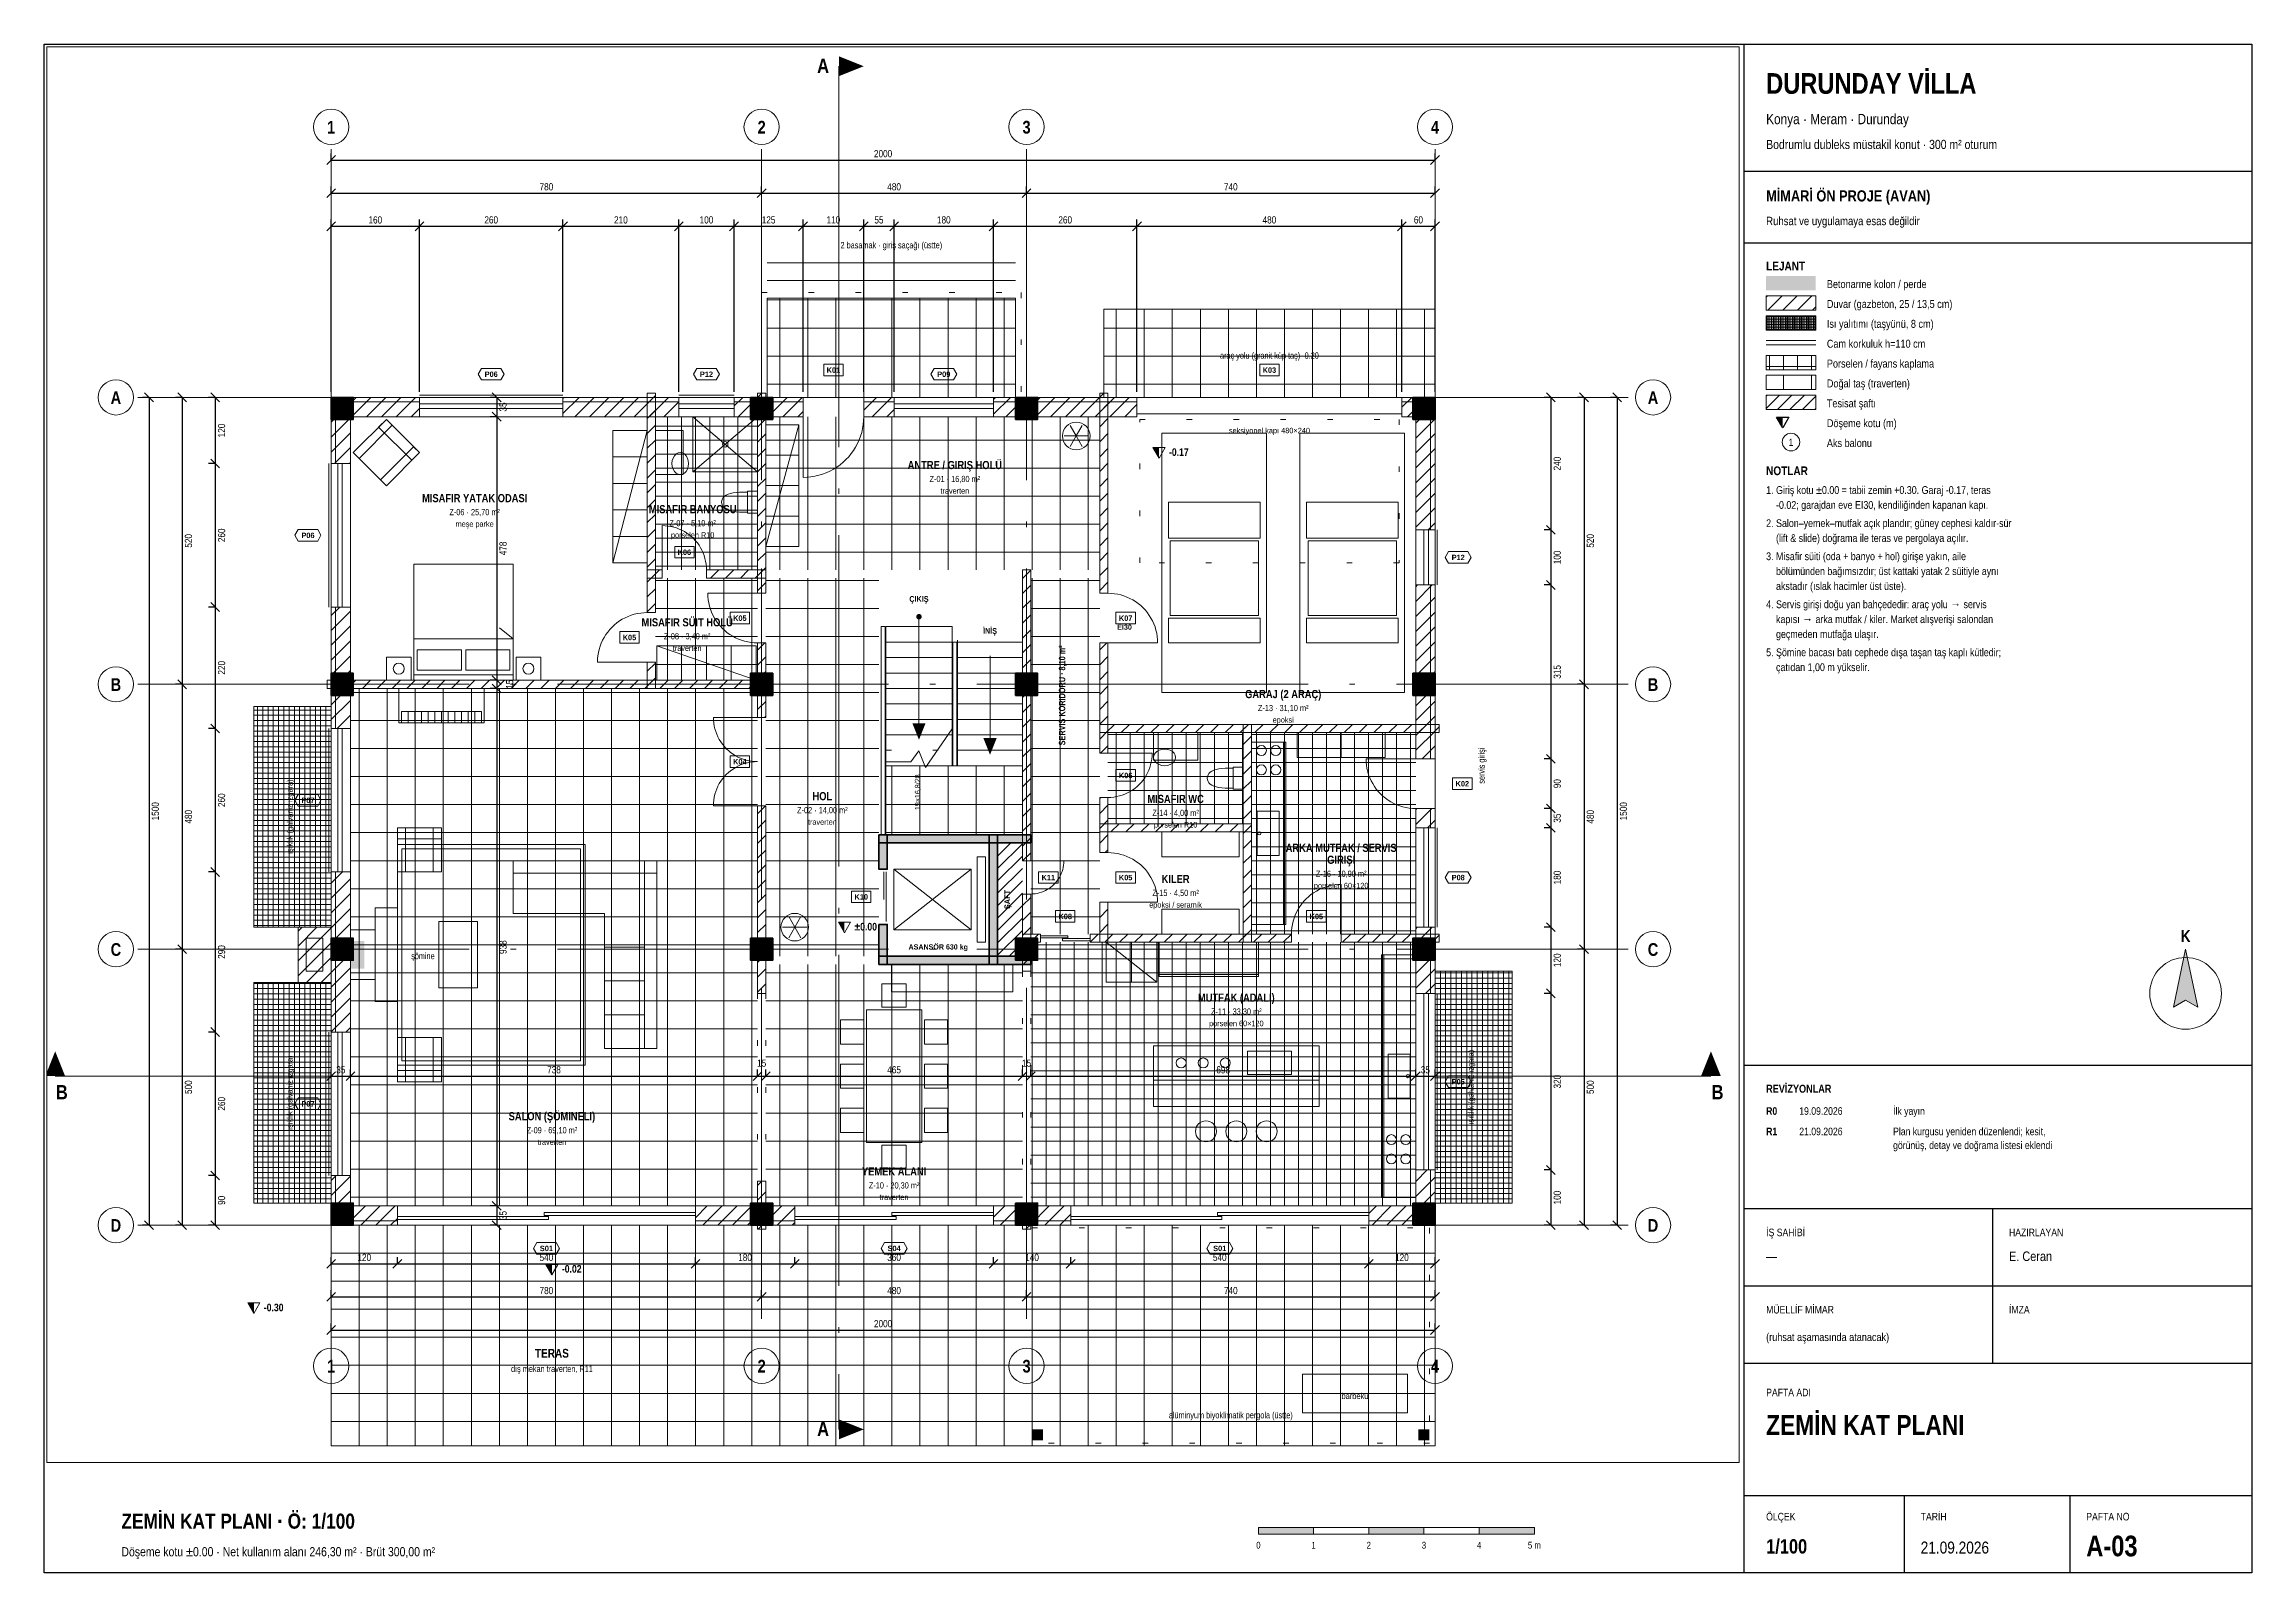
# Paper-space layout 'A-03 ZEMIN KAT PLANI' of a CAD drawing. Header units: centimetres, sheet in millimetres. Extents: x 10 to 410, y 10 to 287.
# The model-space entities are those that its viewports show. They can reach past a viewport. Long polylines and large blocks are cut down to what shows.
import ezdxf
from ezdxf.enums import TextEntityAlignment as Align

# ---------------------------------------------------------------- set-up
doc = ezdxf.new("R2010")
doc.units = ezdxf.units.CM
doc.header["$LTSCALE"] = 0.25
doc.linetypes.add('ACAD_ISO04W100', pattern=[30, 24, -3, 0, -3])
doc.linetypes.add('ACAD_ISO07W100', pattern=[3, 0, -3])
for name, color, linetype, lineweight in [('M-BACA-TUGLA', 116, 'Continuous', 9), ('M-BACA-TUGLA-T', 8, 'Continuous', 5), ('M-DUVA-GAZBETON', 64, 'Continuous', 20), ('M-DUVA-GAZBETON-T', 8, 'Continuous', 5), ('M-GOST-ACYONU', 248, 'ACAD_ISO07W100', 9), ('M-GOST-AKS', 1, 'ACAD_ISO04W100', 9), ('M-GOST-AKSPOZ', 1, 'Continuous', 9), ('M-GOST-ANTET', 176, 'Continuous', 25), ('M-GOST-ANTETYAZI', 177, 'Continuous', 9), ('M-GOST-DISOLCU', 40, 'Continuous', 9), ('M-GOST-ICOLCU', 44, 'Continuous', 9), ('M-GOST-IZDUSUM', 80, 'ACAD_ISO07W100', 18), ('M-GOST-KAPIPOZ', 95, 'Continuous', 9), ('M-GOST-KESITHATTI', 240, 'ACAD_ISO04W100', 18), ('M-GOST-KUZEYOKU', 1, 'Continuous', 9), ('M-GOST-LEJANT', 173, 'Continuous', 9), ('M-GOST-MAHALPOZ', 7, 'Continuous', 9), ('M-GOST-MERDIVEPOZ', 145, 'Continuous', 9), ('M-GOST-PENCEREPOZ', 62, 'Continuous', 9), ('M-GOST-PLANKOT', 46, 'Continuous', 9), ('M-GOST-YAZI', 2, 'Continuous', 9), ('M-ISIK-GALVANIZ', 150, 'Continuous', 9), ('M-ISIK-GALVANIZ-T', 8, 'Continuous', 5), ('M-ISYA-TASYUNU', 251, 'Continuous', 9), ('M-KALD-TAS', 45, 'Continuous', 9), ('M-KALD-TAS-T', 8, 'Continuous', 5), ('M-KORK-CAM', 100, 'Continuous', 9), ('M-KPKN-AHSAP', 93, 'Continuous', 9), ('M-KPKS-AHSAP', 160, 'Continuous', 9), ('M-MERD-BETONARME', 6, 'Continuous', 18), ('M-MERD-BETONARME-T', 8, 'Continuous', 5), ('M-PNKS-ALUMINYUM', 171, 'Continuous', 9), ('M-SAFT-TESISAT-T', 8, 'Continuous', 5), ('M-TASI-BETONARME', 5, 'Continuous', 35), ('M-TASI-BETONARME-T', 250, 'Continuous', 5), ('M-TEFR-MEKANIK', 238, 'Continuous', 9), ('M-TEFR-MIMARI', 29, 'Continuous', 9), ('M-ZMNK-DOGALTAS-T', 8, 'Continuous', 5), ('M-ZMNK-SERAMIK-T', 8, 'Continuous', 5)]:
    doc.layers.add(name, color=color, linetype=linetype, lineweight=lineweight)
doc.layers.add('M-GOST-VPORT', color=8, linetype='Continuous', lineweight=9, plot=False)
doc.styles.add('YAZI', font='arialn.ttf')
doc.styles.add('YAZI-KALIN', font='arialnb.ttf')
doc.dimstyles.new('MIMARI-1-100', dxfattribs={"dimscale": 10, "dimtxt": 1.296, "dimasz": 2.5, "dimexe": 1.2, "dimexo": 0, "dimgap": 0.5, "dimtad": 1, "dimdec": 0, "dimtxsty": 'YAZI', "dimtsz": 0.8, "dimcen": 2.5, "dimclrd": 256, "dimclre": 256, "dimclrt": 256, "dimazin": 3, "dimtfac": 1, "dimtmove": 0, "dimatfit": 3})

psp = doc.layouts.new('A-03 ZEMIN KAT PLANI')

# ---------------------------------------------------------------- texts
at = {"layer": 'M-GOST-ANTETYAZI'}
for s, height, style, p in [('DURUNDAY VİLLA', 3.744, 'YAZI-KALIN', (322, 278)), ('Konya · Meram · Durunday', 1.872, 'YAZI', (322, 272.5)), ('Bodrumlu dubleks müstakil konut · 300 m² oturum', 1.656, 'YAZI', (322, 268)), ('MİMARİ ÖN PROJE (AVAN)', 2.016, 'YAZI-KALIN', (322, 258.5)), ('Ruhsat ve uygulamaya esas değildir', 1.512, 'YAZI', (322, 254.2)), ('LEJANT', 1.584, 'YAZI-KALIN', (322, 246)), ('Betonarme kolon / perde', 1.44, 'YAZI', (333, 242.8)), ('Duvar (gazbeton, 25 / 13,5 cm)', 1.44, 'YAZI', (333, 239.2)), ('Isı yalıtımı (taşyünü, 8 cm)', 1.44, 'YAZI', (333, 235.6)), ('Cam korkuluk h=110 cm', 1.44, 'YAZI', (333, 232)), ('Porselen / fayans kaplama', 1.44, 'YAZI', (333, 228.4)), ('Doğal taş (traverten)', 1.44, 'YAZI', (333, 224.8)), ('Tesisat şaftı', 1.44, 'YAZI', (333, 221.2)), ('Döşeme kotu (m)', 1.44, 'YAZI', (333, 217.6)), ('Aks balonu', 1.44, 'YAZI', (333, 214)), ('NOTLAR', 1.584, 'YAZI-KALIN', (322, 208.9)), ('1. Giriş kotu %%p0.00 = tabii zemin +0.30. Garaj -0.17, teras', 1.404, 'YAZI', (322, 205.5)), ('    -0.02; garajdan eve EI30, kendiliğinden kapanan kapı.', 1.404, 'YAZI', (322, 202.8)), ('2. Salon–yemek–mutfak açık plandır; güney cephesi kaldır-sür', 1.404, 'YAZI', (322, 199.5)), ('    (lift & slide) doğrama ile teras ve pergolaya açılır.', 1.404, 'YAZI', (322, 196.8)), ('3. Misafir süiti (oda + banyo + hol) girişe yakın, aile', 1.404, 'YAZI', (322, 193.5)), ('    bölümünden bağımsızdır; üst kattaki yatak 2 süitiyle aynı', 1.404, 'YAZI', (322, 190.8)), ('    akstadır (ıslak hacimler üst üste).', 1.404, 'YAZI', (322, 188.1)), ('4. Servis girişi doğu yan bahçededir: araç yolu → servis', 1.404, 'YAZI', (322, 184.8)), ('    geçmeden mutfağa ulaşır.', 1.404, 'YAZI', (322, 179.4)), ('    kapısı → arka mutfak / kiler. Market alışverişi salondan', 1.404, 'YAZI', (322, 182.1)), ('5. Şömine bacası batı cephede dışa taşan taş kaplı kütledir;', 1.404, 'YAZI', (322, 176.1)), ('    çatıdan 1,00 m yükselir.', 1.404, 'YAZI', (322, 173.4)), ('REVİZYONLAR', 1.44, 'YAZI-KALIN', (322, 97)), ('R0', 1.368, 'YAZI-KALIN', (322, 93)), ('19.09.2026', 1.368, 'YAZI', (328, 93)), ('İlk yayın', 1.368, 'YAZI', (345, 93)), ('R1', 1.368, 'YAZI-KALIN', (322, 89.3)), ('21.09.2026', 1.368, 'YAZI', (328, 89.3)), ('görünüş, detay ve doğrama listesi eklendi', 1.368, 'YAZI', (345, 86.8)), ('Plan kurgusu yeniden düzenlendi; kesit,', 1.368, 'YAZI', (345, 89.3)), ('İŞ SAHİBİ', 1.368, 'YAZI', (322, 71)), ('HAZIRLAYAN', 1.368, 'YAZI', (366, 71)), ('E. Ceran', 1.728, 'YAZI', (366, 66.5)), ('—', 1.73, 'YAZI', (322, 66.5)), ('MÜELLİF MİMAR', 1.368, 'YAZI', (322, 57)), ('İMZA', 1.368, 'YAZI', (366, 57)), ('(ruhsat aşamasında atanacak)', 1.44, 'YAZI', (322, 52)), ('PAFTA ADI', 1.368, 'YAZI', (322, 42)), ('ZEMİN KAT PLANI', 3.6, 'YAZI-KALIN', (322, 35)), ('ZEMİN KAT PLANI · Ö: 1/100', 2.736, 'YAZI-KALIN', (24, 18)), ('ÖLÇEK', 1.368, 'YAZI', (322, 19.5)), ('TARİH', 1.368, 'YAZI', (350, 19.5)), ('PAFTA NO', 1.368, 'YAZI', (380, 19.5)), ('1/100', 2.592, 'YAZI-KALIN', (322, 13.5)), ('A-03', 3.744, 'YAZI-KALIN', (380, 13)), ('Döşeme kotu %%p0.00 · Net kullanım alanı 246,30 m² · Brüt 300,00 m²', 1.656, 'YAZI', (24, 13)), ('21.09.2026', 2.16, 'YAZI', (350, 13.5))]:
    psp.add_text(s, height=height, dxfattribs=dict(at, style=style)).set_placement(p)
for s, height, style, p in [('1', 1.3, 'YAZI', (326.5, 214.2)), ('K', 2.16, 'YAZI-KALIN', (398, 124.3)), ('0', 1.22, 'YAZI', (230, 14.4)), ('1', 1.22, 'YAZI', (240, 14.4)), ('2', 1.22, 'YAZI', (250, 14.4)), ('3', 1.22, 'YAZI', (260, 14.4)), ('4', 1.22, 'YAZI', (270, 14.4)), ('5 m', 1.224, 'YAZI', (280, 14.4))]:
    psp.add_text(s, height=height, dxfattribs=dict(at, style=style)).set_placement(p, align=Align.CENTER)

msp = doc.modelspace()

# ---------------------------------------------------------------- texts
at = {"layer": 'M-GOST-AKSPOZ', "style": 'YAZI-KALIN'}
for s, p in [('1', (0, 1978)), ('2', (780, 1978)), ('3', (1260, 1978)), ('4', (2000, 1978)), ('A', (-390, 1488)), ('A', (2395, 1488)), ('B', (-390, 968)), ('B', (2395, 968)), ('C', (-390, 488)), ('C', (2395, 488)), ('D', (-390, -12)), ('D', (2395, -12)), ('1', (0, -267)), ('2', (780, -267)), ('3', (1260, -267)), ('4', (2000, -267))]:
    msp.add_text(s, height=23, dxfattribs=at).set_placement(p, align=Align.CENTER)
at = {"layer": 'M-GOST-KAPIPOZ'}
for s, height, style, p in [('K01', 9.72, 'YAZI-KALIN', (910, 1544.5)), ('K03', 9.72, 'YAZI-KALIN', (1700, 1544.5)), ('seksiyonel kapı 480×240', 9.72, 'YAZI', (1700, 1435)), ('K06', 9.72, 'YAZI-KALIN', (640, 1214.5)), ('K05', 9.72, 'YAZI-KALIN', (740.5, 1095)), ('EI30', 9.36, 'YAZI-KALIN', (1437.5, 1079)), ('K07', 9.72, 'YAZI-KALIN', (1439.5, 1095)), ('K05', 9.72, 'YAZI-KALIN', (540.5, 1060)), ('K04', 9.72, 'YAZI-KALIN', (740.5, 835)), ('K06', 9.72, 'YAZI-KALIN', (1439.5, 810)), ('K02', 9.72, 'YAZI-KALIN', (2049.5, 795)), ('K11', 9.72, 'YAZI-KALIN', (1299.5, 625)), ('K05', 9.72, 'YAZI-KALIN', (1439.5, 625)), ('K10', 9.72, 'YAZI-KALIN', (960.5, 590)), ('K08', 9.72, 'YAZI-KALIN', (1330, 554.5)), ('K05', 9.72, 'YAZI-KALIN', (1785, 554.5))]:
    msp.add_text(s, height=height, dxfattribs=dict(at, style=style)).set_placement(p, align=Align.CENTER)
at = {"layer": 'M-GOST-KESITHATTI', "style": 'YAZI-KALIN'}
for p in [(902, 2088), (902, -382)]:
    msp.add_text('A', height=25.9, dxfattribs=at).set_placement(p, align=Align.RIGHT)
for p in [(-488, 228), (2512, 228)]:
    msp.add_text('B', height=25.9, dxfattribs=at).set_placement(p, align=Align.CENTER)
at = {"layer": 'M-GOST-MAHALPOZ'}
for s, height, style, p in [('ANTRE / GIRIŞ HOLÜ', 14.76, 'YAZI-KALIN', (1130, 1370)), ('MISAFIR YATAK ODASI', 14.76, 'YAZI-KALIN', (260, 1310)), ('Z-01 · 16,80 m²', 11.16, 'YAZI', (1130, 1346.5)), ('traverten', 10.08, 'YAZI', (1130, 1325.5)), ('Z-06 · 25,70 m²', 11.16, 'YAZI', (260, 1286.5)), ('MISAFIR BANYOSU', 14.76, 'YAZI-KALIN', (655, 1290)), ('meşe parke', 10.08, 'YAZI', (260, 1265.5)), ('Z-07 · 5,10 m²', 11.16, 'YAZI', (655, 1266.5)), ('porselen R10', 10.08, 'YAZI', (655, 1245.5)), ('MISAFIR SÜIT HOLÜ', 14.76, 'YAZI-KALIN', (645, 1085)), ('Z-08 · 3,40 m²', 11.16, 'YAZI', (645, 1061.5)), ('traverten', 10.08, 'YAZI', (645, 1040.5)), ('GARAJ (2 ARAÇ)', 14.76, 'YAZI-KALIN', (1725, 955)), ('Z-13 · 31,10 m²', 11.16, 'YAZI', (1725, 931.5)), ('epoksi', 10.08, 'YAZI', (1725, 910.5)), ('HOL', 14.76, 'YAZI-KALIN', (890, 770)), ('MISAFIR WC', 14.76, 'YAZI-KALIN', (1530, 765)), ('Z-02 · 14,00 m²', 11.16, 'YAZI', (890, 746.5)), ('traverten', 10.08, 'YAZI', (890, 725.5)), ('Z-14 · 4,00 m²', 11.16, 'YAZI', (1530, 741.5)), ('porselen R10', 10.08, 'YAZI', (1530, 720.5)), ('ARKA MUTFAK / SERVIS', 14.76, 'YAZI-KALIN', (1830, 676.3)), ('Z-16 · 10,90 m²', 11.16, 'YAZI', (1830, 631.2)), ('GIRIŞI', 14.76, 'YAZI-KALIN', (1830, 654.8)), ('Z-15 · 4,50 m²', 11.16, 'YAZI', (1530, 596.5)), ('KILER', 14.76, 'YAZI-KALIN', (1530, 620)), ('porselen 60×120', 10.08, 'YAZI', (1830, 610.2)), ('epoksi / seramik', 10.08, 'YAZI', (1530, 575.5)), ('MUTFAK (ADALI)', 14.76, 'YAZI-KALIN', (1640, 405)), ('Z-11 · 33,30 m²', 11.16, 'YAZI', (1640, 381.5)), ('porselen 60×120', 10.08, 'YAZI', (1640, 360.5)), ('SALON (ŞÖMINELI)', 14.76, 'YAZI-KALIN', (400, 190)), ('Z-09 · 69,10 m²', 11.16, 'YAZI', (400, 166.5)), ('traverten', 10.08, 'YAZI', (400, 145.5)), ('YEMEK ALANI', 14.76, 'YAZI-KALIN', (1020, 90)), ('Z-10 · 20,30 m²', 11.16, 'YAZI', (1020, 66.5)), ('traverten', 10.08, 'YAZI', (1020, 45.5))]:
    msp.add_text(s, height=height, dxfattribs=dict(at, style=style)).set_placement(p, align=Align.CENTER)
at = {"layer": 'M-GOST-MAHALPOZ', "style": 'YAZI-KALIN'}
for s, height, p in [('SERVIS KORIDORU · 8,10 m²', 11.52, (1330, 960)), ('ŞAFT', 10.08, (1230, 590))]:
    msp.add_text(s, height=height, rotation=90, dxfattribs=at).set_placement(p, align=Align.CENTER)
at = {"layer": 'M-GOST-MERDIVEPOZ', "style": 'YAZI-KALIN'}
for s, p in [('ÇIKIŞ', (1065, 1129.5)), ('İNİŞ', (1193.8, 1071.5))]:
    msp.add_text(s, height=10.44, dxfattribs=at).set_placement(p, align=Align.CENTER)
at = {"layer": 'M-GOST-MERDIVEPOZ', "style": 'YAZI'}
msp.add_text('19×16,8/28', height=9.36, rotation=90, dxfattribs=at).set_placement((1067, 784.5), align=Align.CENTER)
at = {"layer": 'M-GOST-PENCEREPOZ', "style": 'YAZI-KALIN'}
for s, p in [('P06', (290, 1537)), ('P12', (680, 1537)), ('P09', (1110, 1537)), ('P06', (-42, 1245)), ('P12', (2042, 1205)), ('P07', (-42, 765)), ('P08', (2042, 625)), ('P05', (2042, 255)), ('P07', (-42, 215)), ('S01', (390, -47)), ('S04', (1020, -47)), ('S01', (1610, -47))]:
    msp.add_text(s, height=9.72, dxfattribs=at).set_placement(p, align=Align.CENTER)
at = {"layer": 'M-GOST-PLANKOT', "style": 'YAZI-KALIN'}
for s, p in [('-0.17', (1518, 1394)), ('%%p0.00', (948, 534)), ('-0.02', (418, -86)), ('-0.30', (-122, -156))]:
    msp.add_text(s, height=13.68, dxfattribs=at).set_placement(p)
at = {"layer": 'M-GOST-YAZI'}
for s, height, style, p in [('2 basamak · giriş saçağı (üstte)', 11.52, 'YAZI', (1015, 1770)), ('araç yolu (granit küp taş) -0.20', 11.52, 'YAZI', (1700, 1570)), ('ASANSÖR 630 kg', 9.36, 'YAZI-KALIN', (1100, 499.5)), ('TERAS', 15.84, 'YAZI-KALIN', (400, -240)), ('dış mekan traverten, R11', 11.52, 'YAZI', (400, -266)), ('barbekü', 10.8, 'YAZI', (1855, -315)), ('alüminyum biyoklimatik pergola (üstte)', 11.52, 'YAZI', (1630, -350))]:
    msp.add_text(s, height=height, dxfattribs=dict(at, style=style)).set_placement(p, align=Align.CENTER)
at = {"layer": 'M-GOST-YAZI', "style": 'YAZI'}
msp.add_text('servis girişi', height=11.52, rotation=90, dxfattribs=at).set_placement((2090, 800))
for p in [(-70, 740), (-70, 240), (2070, 250)]:
    msp.add_text('ışıklık (galvaniz ızgara)', height=10.08, rotation=90, dxfattribs=at).set_placement(p, align=Align.CENTER)
msp.add_text('şömine', height=11.52, dxfattribs=at).set_placement((145, 482))

# ---------------------------------------------------------------- dimensions: what is measured, and where the dimension line sits
at = {"layer": 'M-GOST-DISOLCU'}
for base, p1, p2 in [((0, 1930), (0, 1930), (2000, 1930)), ((0, 1870), (0, 1870), (780, 1870)), ((780, 1870), (780, 1870), (1260, 1870)), ((1260, 1870), (1260, 1870), (2000, 1870)), ((0, 1810), (0, 1510), (160, 1510)), ((160, 1810), (160, 1510), (420, 1510)), ((420, 1810), (420, 1510), (630, 1510)), ((630, 1810), (630, 1510), (730, 1510)), ((730, 1810), (730, 1510), (855, 1510)), ((855, 1810), (855, 1510), (965, 1510)), ((965, 1810), (965, 1510), (1020, 1510)), ((1020, 1810), (1020, 1510), (1200, 1510)), ((1200, 1810), (1200, 1510), (1460, 1510)), ((1460, 1810), (1460, 1510), (1940, 1510)), ((1940, 1810), (1940, 1510), (2000, 1510)), ((0, -70), (0, -70), (120, -70)), ((120, -70), (120, -70), (660, -70)), ((660, -70), (660, -70), (840, -70)), ((840, -70), (840, -70), (1200, -70)), ((1200, -70), (1200, -70), (1340, -70)), ((1340, -70), (1340, -70), (1880, -70)), ((1880, -70), (1880, -70), (2000, -70)), ((0, -130), (0, -130), (780, -130)), ((780, -130), (780, -130), (1260, -130)), ((1260, -130), (1260, -130), (2000, -130)), ((0, -190), (0, -190), (2000, -190))]:
    msp.add_linear_dim(base=base, p1=p1, p2=p2, dimstyle='MIMARI-1-100', dxfattribs=at).render()
for base, p1, p2 in [((-330, 1500), (-330, 1500), (-330, 0)), ((-270, 1500), (-270, 1500), (-270, 980)), ((-210, 1500), (-210, 1500), (-210, 1380)), ((2210, 1500), (2210, 1500), (2210, 1260)), ((2270, 1500), (2270, 1500), (2270, 980)), ((2330, 1500), (2330, 1500), (2330, 0)), ((-210, 1380), (-210, 1380), (-210, 1120)), ((2210, 1260), (2210, 1260), (2210, 1160)), ((2210, 1160), (2210, 1160), (2210, 845)), ((-210, 1120), (-210, 1120), (-210, 900)), ((-270, 980), (-270, 980), (-270, 500)), ((2270, 980), (2270, 980), (2270, 500)), ((-210, 900), (-210, 900), (-210, 640)), ((2210, 845), (2210, 845), (2210, 755)), ((2210, 755), (2210, 755), (2210, 720)), ((2210, 720), (2210, 720), (2210, 540)), ((-210, 640), (-210, 640), (-210, 350)), ((2210, 540), (2210, 540), (2210, 420)), ((-270, 500), (-270, 500), (-270, 0)), ((2270, 500), (2270, 500), (2270, 0)), ((2210, 420), (2210, 420), (2210, 100)), ((-210, 350), (-210, 350), (-210, 90)), ((-210, 90), (-210, 90), (-210, 0)), ((2210, 100), (2210, 100), (2210, 0))]:
    msp.add_linear_dim(base=base, p1=p1, p2=p2, angle=90, dimstyle='MIMARI-1-100', dxfattribs=at).render()
at = {"layer": 'M-GOST-ICOLCU'}
for base, p1, p2 in [((300, 1500), (300, 1500), (300, 1465)), ((300, 1465), (300, 1465), (300, 987.5)), ((300, 987.5), (300, 987.5), (300, 972.5)), ((300, 972.5), (300, 972.5), (300, 35)), ((300, 35), (300, 35), (300, 0))]:
    msp.add_linear_dim(base=base, p1=p1, p2=p2, angle=90, dimstyle='MIMARI-1-100', dxfattribs=at).render()
for base, p1, p2 in [((0, 270), (0, 270), (35, 270)), ((35, 270), (35, 270), (772.5, 270)), ((772.5, 270), (772.5, 270), (787.5, 270)), ((787.5, 270), (787.5, 270), (1252.5, 270)), ((1252.5, 270), (1252.5, 270), (1267.5, 270)), ((1267.5, 270), (1267.5, 270), (1965, 270)), ((1965, 270), (1965, 270), (2000, 270))]:
    msp.add_linear_dim(base=base, p1=p1, p2=p2, dimstyle='MIMARI-1-100', dxfattribs=at).render()

# ---------------------------------------------------------------- hatches: boundary and pattern name
at = {"layer": 'M-BACA-TUGLA-T'}
h = msp.add_hatch(dxfattribs=at)
h.set_pattern_fill('ANSI31', scale=6)
h.paths.add_polyline_path([(-60, 540), (0, 540), (0, 440), (-60, 440)])
h = msp.add_hatch(color=256, dxfattribs=at)
h.dxf.hatch_style = 1
h.paths.add_polyline_path([(35, 515), (60, 515), (60, 465), (35, 465)])
at = {"layer": 'M-DUVA-GAZBETON-T'}
h = msp.add_hatch(dxfattribs=at)
h.set_pattern_fill('ANSI31', scale=6)
h.paths.add_polyline_path([(0, 1500), (35, 1500), (35, 1380), (0, 1380)])
h = msp.add_hatch(dxfattribs=at)
h.set_pattern_fill('ANSI31', scale=6)
h.paths.add_polyline_path([(0, 1500), (160, 1500), (160, 1465), (0, 1465)])
h = msp.add_hatch(dxfattribs=at)
h.set_pattern_fill('ANSI31', scale=6)
h.paths.add_polyline_path([(420, 1500), (630, 1500), (630, 1465), (420, 1465)])
h = msp.add_hatch(dxfattribs=at)
h.set_pattern_fill('ANSI31', scale=6)
h.paths.add_polyline_path([(572.5, 1507.5), (587.5, 1507.5), (587.5, 1110), (572.5, 1110)])
h = msp.add_hatch(dxfattribs=at)
h.set_pattern_fill('ANSI31', scale=6)
h.paths.add_polyline_path([(730, 1500), (855, 1500), (855, 1465), (730, 1465)])
h = msp.add_hatch(dxfattribs=at)
h.set_pattern_fill('ANSI31', scale=6)
h.paths.add_polyline_path([(772.5, 1507.5), (787.5, 1507.5), (787.5, 1145), (772.5, 1145)])
h = msp.add_hatch(dxfattribs=at)
h.set_pattern_fill('ANSI31', scale=6)
h.paths.add_polyline_path([(965, 1500), (1020, 1500), (1020, 1465), (965, 1465)])
h = msp.add_hatch(dxfattribs=at)
h.set_pattern_fill('ANSI31', scale=6)
h.paths.add_polyline_path([(1200, 1500), (1460, 1500), (1460, 1465), (1200, 1465)])
h = msp.add_hatch(dxfattribs=at)
h.set_pattern_fill('ANSI31', scale=6)
h.paths.add_polyline_path([(1392.5, 1507.5), (1407.5, 1507.5), (1407.5, 1145), (1392.5, 1145)])
h = msp.add_hatch(dxfattribs=at)
h.set_pattern_fill('ANSI31', scale=6)
h.paths.add_polyline_path([(1940, 1500), (2000, 1500), (2000, 1465), (1940, 1465)])
h = msp.add_hatch(dxfattribs=at)
h.set_pattern_fill('ANSI31', scale=6)
h.paths.add_polyline_path([(1965, 1500), (2000, 1500), (2000, 1260), (1965, 1260)])
h = msp.add_hatch(dxfattribs=at)
h.set_pattern_fill('ANSI31', scale=6)
h.paths.add_polyline_path([(572.5, 1187.5), (600, 1187.5), (600, 1172.5), (572.5, 1172.5)])
h = msp.add_hatch(dxfattribs=at)
h.set_pattern_fill('ANSI31', scale=6)
h.paths.add_polyline_path([(680, 1187.5), (787.5, 1187.5), (787.5, 1172.5), (680, 1172.5)])
h = msp.add_hatch(dxfattribs=at)
h.set_pattern_fill('ANSI31', scale=6)
h.paths.add_polyline_path([(1252.5, 1187.5), (1267.5, 1187.5), (1267.5, 660), (1252.5, 660)])
h = msp.add_hatch(dxfattribs=at)
h.set_pattern_fill('ANSI31', scale=6)
h.paths.add_polyline_path([(1965, 1160), (2000, 1160), (2000, 845), (1965, 845)])
h = msp.add_hatch(dxfattribs=at)
h.set_pattern_fill('ANSI31', scale=6)
h.paths.add_polyline_path([(0, 1120), (35, 1120), (35, 900), (0, 900)])
h = msp.add_hatch(dxfattribs=at)
h.set_pattern_fill('ANSI31', scale=6)
h.paths.add_polyline_path([(772.5, 1055), (787.5, 1055), (787.5, 920), (772.5, 920)])
h = msp.add_hatch(dxfattribs=at)
h.set_pattern_fill('ANSI31', scale=6)
h.paths.add_polyline_path([(1392.5, 1055), (1407.5, 1055), (1407.5, 855), (1392.5, 855)])
h = msp.add_hatch(dxfattribs=at)
h.set_pattern_fill('ANSI31', scale=6)
h.paths.add_polyline_path([(572.5, 1020), (587.5, 1020), (587.5, 972.5), (572.5, 972.5)])
h = msp.add_hatch(dxfattribs=at)
h.set_pattern_fill('ANSI31', scale=6)
h.paths.add_polyline_path([(-7.5, 987.5), (787.5, 987.5), (787.5, 972.5), (-7.5, 972.5)])
h = msp.add_hatch(dxfattribs=at)
h.set_pattern_fill('ANSI31', scale=6)
h.paths.add_polyline_path([(1392.5, 907.5), (2007.5, 907.5), (2007.5, 892.5), (1392.5, 892.5)])
h = msp.add_hatch(dxfattribs=at)
h.set_pattern_fill('ANSI31', scale=6)
h.paths.add_polyline_path([(1652.5, 907.5), (1667.5, 907.5), (1667.5, 512.5), (1652.5, 512.5)])
h = msp.add_hatch(dxfattribs=at)
h.set_pattern_fill('ANSI31', scale=6)
h.paths.add_polyline_path([(772.5, 760), (787.5, 760), (787.5, 420), (772.5, 420)])
h = msp.add_hatch(dxfattribs=at)
h.set_pattern_fill('ANSI31', scale=6)
h.paths.add_polyline_path([(1392.5, 775), (1407.5, 775), (1407.5, 675), (1392.5, 675)])
h = msp.add_hatch(dxfattribs=at)
h.set_pattern_fill('ANSI31', scale=6)
h.paths.add_polyline_path([(1392.5, 727.5), (1667.5, 727.5), (1667.5, 712.5), (1392.5, 712.5)])
h = msp.add_hatch(dxfattribs=at)
h.set_pattern_fill('ANSI31', scale=6)
h.paths.add_polyline_path([(1965, 755), (2000, 755), (2000, 720), (1965, 720)])
h = msp.add_hatch(dxfattribs=at)
h.set_pattern_fill('ANSI31', scale=6)
h.paths.add_polyline_path([(0, 640), (35, 640), (35, 350), (0, 350)])
h = msp.add_hatch(dxfattribs=at)
h.set_pattern_fill('ANSI31', scale=6)
h.paths.add_polyline_path([(1252.5, 600), (1267.5, 600), (1267.5, 460), (1252.5, 460)])
h = msp.add_hatch(dxfattribs=at)
h.set_pattern_fill('ANSI31', scale=6)
h.paths.add_polyline_path([(1392.5, 585), (1407.5, 585), (1407.5, 512.5), (1392.5, 512.5)])
h = msp.add_hatch(dxfattribs=at)
h.set_pattern_fill('ANSI31', scale=6)
h.paths.add_polyline_path([(1252.5, 527.5), (1285, 527.5), (1285, 512.5), (1252.5, 512.5)])
h = msp.add_hatch(dxfattribs=at)
h.set_pattern_fill('ANSI31', scale=6)
h.paths.add_polyline_path([(1375, 527.5), (1740, 527.5), (1740, 512.5), (1375, 512.5)])
h = msp.add_hatch(dxfattribs=at)
h.set_pattern_fill('ANSI31', scale=6)
h.paths.add_polyline_path([(1830, 527.5), (2007.5, 527.5), (2007.5, 512.5), (1830, 512.5)])
h = msp.add_hatch(dxfattribs=at)
h.set_pattern_fill('ANSI31', scale=6)
h.paths.add_polyline_path([(1965, 540), (2000, 540), (2000, 420), (1965, 420)])
h = msp.add_hatch(dxfattribs=at)
h.set_pattern_fill('ANSI31', scale=6)
h.paths.add_polyline_path([(0, 90), (35, 90), (35, 0), (0, 0)])
h = msp.add_hatch(dxfattribs=at)
h.set_pattern_fill('ANSI31', scale=6)
h.paths.add_polyline_path([(772.5, 80), (787.5, 80), (787.5, -7.5), (772.5, -7.5)])
h = msp.add_hatch(dxfattribs=at)
h.set_pattern_fill('ANSI31', scale=6)
h.paths.add_polyline_path([(1965, 100), (2000, 100), (2000, 0), (1965, 0)])
h = msp.add_hatch(dxfattribs=at)
h.set_pattern_fill('ANSI31', scale=6)
h.paths.add_polyline_path([(1252.5, 40), (1267.5, 40), (1267.5, -7.5), (1252.5, -7.5)])
h = msp.add_hatch(dxfattribs=at)
h.set_pattern_fill('ANSI31', scale=6)
h.paths.add_polyline_path([(0, 35), (120, 35), (120, 0), (0, 0)])
h = msp.add_hatch(dxfattribs=at)
h.set_pattern_fill('ANSI31', scale=6)
h.paths.add_polyline_path([(660, 35), (840, 35), (840, 0), (660, 0)])
h = msp.add_hatch(dxfattribs=at)
h.set_pattern_fill('ANSI31', scale=6)
h.paths.add_polyline_path([(1200, 35), (1340, 35), (1340, 0), (1200, 0)])
h = msp.add_hatch(dxfattribs=at)
h.set_pattern_fill('ANSI31', scale=6)
h.paths.add_polyline_path([(1880, 35), (2000, 35), (2000, 0), (1880, 0)])
at = {"layer": 'M-GOST-KESITHATTI'}
h = msp.add_hatch(color=256, dxfattribs=at)
h.dxf.hatch_style = 1
h.paths.add_polyline_path([(920, 2118), (965, 2100), (920, 2082)])
h = msp.add_hatch(color=256, dxfattribs=at)
h.dxf.hatch_style = 1
h.paths.add_polyline_path([(-518, 270), (-500, 315), (-482, 270)])
h = msp.add_hatch(color=256, dxfattribs=at)
h.dxf.hatch_style = 1
h.paths.add_polyline_path([(2482, 270), (2500, 315), (2518, 270)])
h = msp.add_hatch(color=256, dxfattribs=at)
h.dxf.hatch_style = 1
h.paths.add_polyline_path([(920, -352), (965, -370), (920, -388)])
at = {"layer": 'M-GOST-PLANKOT'}
h = msp.add_hatch(color=256, dxfattribs=at)
h.dxf.hatch_style = 1
h.paths.add_polyline_path([(1489, 1409), (1500, 1409), (1500, 1390)])
h = msp.add_hatch(color=256, dxfattribs=at)
h.dxf.hatch_style = 1
h.paths.add_polyline_path([(919, 549), (930, 549), (930, 530)])
h = msp.add_hatch(color=256, dxfattribs=at)
h.dxf.hatch_style = 1
h.paths.add_polyline_path([(389, -71), (400, -71), (400, -90)])
h = msp.add_hatch(color=256, dxfattribs=at)
h.dxf.hatch_style = 1
h.paths.add_polyline_path([(-151, -141), (-140, -141), (-140, -160)])
at = {"layer": 'M-ISIK-GALVANIZ-T'}
h = msp.add_hatch(dxfattribs=at)
h.set_pattern_fill('NET', scale=3)
h.paths.add_polyline_path([(-140, 940), (0, 940), (0, 540), (-140, 540)])
h = msp.add_hatch(dxfattribs=at)
h.set_pattern_fill('NET', scale=3)
h.paths.add_polyline_path([(-140, 440), (0, 440), (0, 40), (-140, 40)])
h = msp.add_hatch(dxfattribs=at)
h.set_pattern_fill('NET', scale=3)
h.paths.add_polyline_path([(2000, 460), (2140, 460), (2140, 40), (2000, 40)])
at = {"layer": 'M-KALD-TAS-T'}
h = msp.add_hatch(dxfattribs=at)
h.set_pattern_fill('NET', scale=16)
h.paths.add_polyline_path([(790, 1680), (1240, 1680), (1240, 1500), (790, 1500)])
h = msp.add_hatch(dxfattribs=at)
h.set_pattern_fill('NET', scale=16)
h.paths.add_polyline_path([(1400, 1660), (2000, 1660), (2000, 1500), (1400, 1500)])
h = msp.add_hatch(dxfattribs=at)
h.set_pattern_fill('NET', scale=16)
h.paths.add_polyline_path([(0, 0), (2000, 0), (2000, -400), (0, -400)])
h = msp.add_hatch(color=256, dxfattribs=at)
h.dxf.hatch_style = 1
h.paths.add_polyline_path([(1270, -370), (1290, -370), (1290, -390), (1270, -390)])
h = msp.add_hatch(color=256, dxfattribs=at)
h.dxf.hatch_style = 1
h.paths.add_polyline_path([(1970, -370), (1990, -370), (1990, -390), (1970, -390)])
at = {"layer": 'M-MERD-BETONARME'}
h = msp.add_hatch(color=256, dxfattribs=at)
h.dxf.hatch_style = 1
edge = h.paths.add_edge_path()
edge.add_arc((1065, 1102.5), 5, 0, 360)
at = {"layer": 'M-MERD-BETONARME-T'}
h = msp.add_hatch(color=256, dxfattribs=at)
h.dxf.hatch_style = 1
h.paths.add_polyline_path([(1053, 909.5), (1077, 909.5), (1065, 879.5)])
h = msp.add_hatch(color=256, dxfattribs=at)
h.dxf.hatch_style = 1
h.paths.add_polyline_path([(1181.8, 882.5), (1205.8, 882.5), (1193.8, 852.5)])
at = {"layer": 'M-SAFT-TESISAT-T'}
h = msp.add_hatch(dxfattribs=at)
h.set_pattern_fill('ANSI31', scale=5)
h.paths.add_polyline_path([(1207.5, 692.5), (1252.5, 692.5), (1252.5, 487.5), (1207.5, 487.5)])
at = {"layer": 'M-TASI-BETONARME-T'}
h = msp.add_hatch(color=256, dxfattribs=at)
h.dxf.hatch_style = 1
h.paths.add_polyline_path([(0, 1500), (40, 1500), (40, 1460), (0, 1460)])
h = msp.add_hatch(color=256, dxfattribs=at)
h.dxf.hatch_style = 1
h.paths.add_polyline_path([(760, 1500), (800, 1500), (800, 1460), (760, 1460)])
h = msp.add_hatch(color=256, dxfattribs=at)
h.dxf.hatch_style = 1
h.paths.add_polyline_path([(1240, 1500), (1280, 1500), (1280, 1460), (1240, 1460)])
h = msp.add_hatch(color=256, dxfattribs=at)
h.dxf.hatch_style = 1
h.paths.add_polyline_path([(1960, 1500), (2000, 1500), (2000, 1460), (1960, 1460)])
h = msp.add_hatch(color=256, dxfattribs=at)
h.dxf.hatch_style = 1
h.paths.add_polyline_path([(0, 1000), (40, 1000), (40, 960), (0, 960)])
h = msp.add_hatch(color=256, dxfattribs=at)
h.dxf.hatch_style = 1
h.paths.add_polyline_path([(760, 1000), (800, 1000), (800, 960), (760, 960)])
h = msp.add_hatch(color=256, dxfattribs=at)
h.dxf.hatch_style = 1
h.paths.add_polyline_path([(1240, 1000), (1280, 1000), (1280, 960), (1240, 960)])
h = msp.add_hatch(color=256, dxfattribs=at)
h.dxf.hatch_style = 1
h.paths.add_polyline_path([(1960, 1000), (2000, 1000), (2000, 960), (1960, 960)])
h = msp.add_hatch(color=256, dxfattribs=at)
h.dxf.hatch_style = 1
h.paths.add_polyline_path([(992.5, 707.5), (1007.5, 707.5), (1007.5, 645), (992.5, 645)])
h = msp.add_hatch(color=256, dxfattribs=at)
h.dxf.hatch_style = 1
h.paths.add_polyline_path([(992.5, 707.5), (1267.5, 707.5), (1267.5, 692.5), (992.5, 692.5)])
h = msp.add_hatch(color=256, dxfattribs=at)
h.dxf.hatch_style = 1
h.paths.add_polyline_path([(1192.5, 707.5), (1207.5, 707.5), (1207.5, 472.5), (1192.5, 472.5)])
h = msp.add_hatch(color=256, dxfattribs=at)
h.dxf.hatch_style = 1
h.paths.add_polyline_path([(0, 520), (40, 520), (40, 480), (0, 480)])
h = msp.add_hatch(color=256, dxfattribs=at)
h.dxf.hatch_style = 1
h.paths.add_polyline_path([(760, 520), (800, 520), (800, 480), (760, 480)])
h = msp.add_hatch(color=256, dxfattribs=at)
h.dxf.hatch_style = 1
h.paths.add_polyline_path([(992.5, 545), (1007.5, 545), (1007.5, 472.5), (992.5, 472.5)])
h = msp.add_hatch(color=256, dxfattribs=at)
h.dxf.hatch_style = 1
h.paths.add_polyline_path([(1240, 520), (1280, 520), (1280, 480), (1240, 480)])
h = msp.add_hatch(color=256, dxfattribs=at)
h.dxf.hatch_style = 1
h.paths.add_polyline_path([(1960, 520), (2000, 520), (2000, 480), (1960, 480)])
h = msp.add_hatch(color=256, dxfattribs=at)
h.dxf.hatch_style = 1
h.paths.add_polyline_path([(992.5, 487.5), (1267.5, 487.5), (1267.5, 472.5), (992.5, 472.5)])
h = msp.add_hatch(color=256, dxfattribs=at)
h.dxf.hatch_style = 1
h.paths.add_polyline_path([(0, 40), (40, 40), (40, 0), (0, 0)])
h = msp.add_hatch(color=256, dxfattribs=at)
h.dxf.hatch_style = 1
h.paths.add_polyline_path([(760, 40), (800, 40), (800, 0), (760, 0)])
h = msp.add_hatch(color=256, dxfattribs=at)
h.dxf.hatch_style = 1
h.paths.add_polyline_path([(1240, 40), (1280, 40), (1280, 0), (1240, 0)])
h = msp.add_hatch(color=256, dxfattribs=at)
h.dxf.hatch_style = 1
h.paths.add_polyline_path([(1960, 40), (2000, 40), (2000, 0), (1960, 0)])
at = {"layer": 'M-ZMNK-DOGALTAS-T'}
h = msp.add_hatch(dxfattribs=at)
h.set_pattern_fill('NET', scale=16)
h.paths.add_polyline_path([(787.5, 1465), (1392.5, 1465), (1392.5, 1187.5), (787.5, 1187.5)])
h = msp.add_hatch(dxfattribs=at)
h.set_pattern_fill('NET', scale=16)
h.paths.add_polyline_path([(587.5, 1172.5), (772.5, 1172.5), (772.5, 987.5), (587.5, 987.5)])
h = msp.add_hatch(dxfattribs=at)
h.set_pattern_fill('NET', scale=16)
h.paths.add_polyline_path([(787.5, 1172.5), (992.5, 1172.5), (992.5, 487.5), (787.5, 487.5)])
h = msp.add_hatch(dxfattribs=at)
h.set_pattern_fill('NET', scale=16)
h.paths.add_polyline_path([(1267.5, 1172.5), (1392.5, 1172.5), (1392.5, 527.5), (1267.5, 527.5)])
h = msp.add_hatch(dxfattribs=at)
h.set_pattern_fill('NET', scale=16)
h.paths.add_polyline_path([(35, 972.5), (772.5, 972.5), (772.5, 35), (35, 35)])
h = msp.add_hatch(dxfattribs=at)
h.set_pattern_fill('NET', scale=16)
h.paths.add_polyline_path([(1005, 832.5), (1252.5, 832.5), (1252.5, 707.5), (1005, 707.5)])
h = msp.add_hatch(dxfattribs=at)
h.set_pattern_fill('NET', scale=16)
h.paths.add_polyline_path([(787.5, 472.5), (1252.5, 472.5), (1252.5, 35), (787.5, 35)])
at = {"layer": 'M-ZMNK-SERAMIK-T'}
h = msp.add_hatch(dxfattribs=at)
h.set_pattern_fill('NET', scale=8)
h.paths.add_polyline_path([(587.5, 1465), (772.5, 1465), (772.5, 1187.5), (587.5, 1187.5)])
h = msp.add_hatch(dxfattribs=at)
h.set_pattern_fill('NET', scale=8)
h.paths.add_polyline_path([(1407.5, 892.5), (1652.5, 892.5), (1652.5, 727.5), (1407.5, 727.5)])
h = msp.add_hatch(dxfattribs=at)
h.set_pattern_fill('NET', scale=8)
h.paths.add_polyline_path([(1667.5, 892.5), (1965, 892.5), (1965, 527.5), (1667.5, 527.5)])
h = msp.add_hatch(dxfattribs=at)
h.set_pattern_fill('NET', scale=8)
h.paths.add_polyline_path([(1267.5, 512.5), (1965, 512.5), (1965, 35), (1267.5, 35)])

# ---------------------------------------------------------------- linework, layer by layer
at = {"layer": 'M-BACA-TUGLA'}
for points in [[(80, 575), (120, 575), (120, 405), (80, 405)], [(-60, 540), (0, 540), (0, 440), (-60, 440)], [(-45, 520), (-15, 520), (-15, 460), (-45, 460)], [(35, 535), (80, 535), (80, 445), (35, 445)]]:
    msp.add_lwpolyline(points, close=True, dxfattribs=at)
at = {"layer": 'M-DUVA-GAZBETON'}
for points in [[(0, 1500), (35, 1500), (35, 1380), (0, 1380)], [(0, 1500), (160, 1500), (160, 1465), (0, 1465)], [(420, 1500), (630, 1500), (630, 1465), (420, 1465)], [(572.5, 1507.5), (587.5, 1507.5), (587.5, 1110), (572.5, 1110)], [(730, 1500), (855, 1500), (855, 1465), (730, 1465)], [(772.5, 1507.5), (787.5, 1507.5), (787.5, 1145), (772.5, 1145)], [(965, 1500), (1020, 1500), (1020, 1465), (965, 1465)], [(1200, 1500), (1460, 1500), (1460, 1465), (1200, 1465)], [(1392.5, 1507.5), (1407.5, 1507.5), (1407.5, 1145), (1392.5, 1145)], [(1940, 1500), (2000, 1500), (2000, 1465), (1940, 1465)], [(1965, 1500), (2000, 1500), (2000, 1260), (1965, 1260)], [(572.5, 1187.5), (600, 1187.5), (600, 1172.5), (572.5, 1172.5)], [(680, 1187.5), (787.5, 1187.5), (787.5, 1172.5), (680, 1172.5)], [(1252.5, 1187.5), (1267.5, 1187.5), (1267.5, 660), (1252.5, 660)], [(1965, 1160), (2000, 1160), (2000, 845), (1965, 845)], [(0, 1120), (35, 1120), (35, 900), (0, 900)], [(772.5, 1055), (787.5, 1055), (787.5, 920), (772.5, 920)], [(1392.5, 1055), (1407.5, 1055), (1407.5, 855), (1392.5, 855)], [(572.5, 1020), (587.5, 1020), (587.5, 972.5), (572.5, 972.5)], [(-7.5, 987.5), (787.5, 987.5), (787.5, 972.5), (-7.5, 972.5)], [(1392.5, 907.5), (2007.5, 907.5), (2007.5, 892.5), (1392.5, 892.5)], [(1652.5, 907.5), (1667.5, 907.5), (1667.5, 512.5), (1652.5, 512.5)], [(772.5, 760), (787.5, 760), (787.5, 420), (772.5, 420)], [(1392.5, 775), (1407.5, 775), (1407.5, 675), (1392.5, 675)], [(1392.5, 727.5), (1667.5, 727.5), (1667.5, 712.5), (1392.5, 712.5)], [(1965, 755), (2000, 755), (2000, 720), (1965, 720)], [(0, 640), (35, 640), (35, 350), (0, 350)], [(1252.5, 600), (1267.5, 600), (1267.5, 460), (1252.5, 460)], [(1392.5, 585), (1407.5, 585), (1407.5, 512.5), (1392.5, 512.5)], [(1252.5, 527.5), (1285, 527.5), (1285, 512.5), (1252.5, 512.5)], [(1375, 527.5), (1740, 527.5), (1740, 512.5), (1375, 512.5)], [(1830, 527.5), (2007.5, 527.5), (2007.5, 512.5), (1830, 512.5)], [(1965, 540), (2000, 540), (2000, 420), (1965, 420)], [(0, 90), (35, 90), (35, 0), (0, 0)], [(772.5, 80), (787.5, 80), (787.5, -7.5), (772.5, -7.5)], [(1965, 100), (2000, 100), (2000, 0), (1965, 0)], [(1252.5, 40), (1267.5, 40), (1267.5, -7.5), (1252.5, -7.5)], [(0, 35), (120, 35), (120, 0), (0, 0)], [(660, 35), (840, 35), (840, 0), (660, 0)], [(1200, 35), (1340, 35), (1340, 0), (1200, 0)], [(1880, 35), (2000, 35), (2000, 0), (1880, 0)]]:
    msp.add_lwpolyline(points, close=True, dxfattribs=at)
at = {"layer": 'M-GOST-ACYONU'}
for points in [[(855, 1355), (862.2, 1355.2), (869.4, 1355.9), (876.5, 1357.1), (883.5, 1358.7), (890.4, 1360.8), (897.1, 1363.4), (903.7, 1366.3), (910, 1369.7), (916.1, 1373.5), (922, 1377.7), (927.5, 1382.3), (932.8, 1387.2), (937.7, 1392.5), (942.3, 1398), (946.5, 1403.9), (950.3, 1410), (953.7, 1416.3), (956.6, 1422.9), (959.2, 1429.6), (961.3, 1436.5), (962.9, 1443.5), (964.1, 1450.6), (964.8, 1457.8), (965, 1465)], [(600, 1267.5), (605.2, 1267.3), (610.4, 1266.8), (615.6, 1266), (620.7, 1264.8), (625.7, 1263.3), (630.6, 1261.4), (635.4, 1259.2), (640, 1256.8), (644.4, 1254), (648.7, 1251), (652.7, 1247.6), (656.6, 1244.1), (660.1, 1240.2), (663.5, 1236.2), (666.5, 1231.9), (669.3, 1227.5), (671.7, 1222.9), (673.9, 1218.1), (675.8, 1213.2), (677.3, 1208.2), (678.5, 1203.1), (679.3, 1197.9), (679.8, 1192.7), (680, 1187.5)], [(682.5, 1145), (682.7, 1139.1), (683.3, 1133.3), (684.2, 1127.4), (685.6, 1121.7), (687.3, 1116.1), (689.4, 1110.6), (691.8, 1105.2), (694.6, 1100), (697.7, 1095), (701.1, 1090.2), (704.8, 1085.7), (708.9, 1081.4), (713.2, 1077.3), (717.7, 1073.6), (722.5, 1070.2), (727.5, 1067.1), (732.7, 1064.3), (738.1, 1061.9), (743.6, 1059.8), (749.2, 1058.1), (754.9, 1056.7), (760.8, 1055.8), (766.6, 1055.2), (772.5, 1055)], [(1497.5, 1055), (1497.3, 1060.9), (1496.7, 1066.7), (1495.8, 1072.6), (1494.4, 1078.3), (1492.7, 1083.9), (1490.6, 1089.4), (1488.2, 1094.8), (1485.4, 1100), (1482.3, 1105), (1478.9, 1109.8), (1475.2, 1114.3), (1471.1, 1118.6), (1466.8, 1122.7), (1462.3, 1126.4), (1457.5, 1129.8), (1452.5, 1132.9), (1447.3, 1135.7), (1441.9, 1138.1), (1436.4, 1140.2), (1430.8, 1141.9), (1425.1, 1143.3), (1419.2, 1144.2), (1413.4, 1144.8), (1407.5, 1145)], [(482.5, 1020), (482.7, 1025.9), (483.3, 1031.7), (484.2, 1037.6), (485.6, 1043.3), (487.3, 1048.9), (489.4, 1054.4), (491.8, 1059.8), (494.6, 1065), (497.7, 1070), (501.1, 1074.8), (504.8, 1079.3), (508.9, 1083.6), (513.2, 1087.7), (517.7, 1091.4), (522.5, 1094.8), (527.5, 1097.9), (532.7, 1100.7), (538.1, 1103.1), (543.6, 1105.2), (549.2, 1106.9), (554.9, 1108.3), (560.8, 1109.2), (566.6, 1109.8), (572.5, 1110)], [(692.5, 920), (692.7, 914.8), (693.2, 909.6), (694, 904.4), (695.2, 899.3), (696.7, 894.3), (698.6, 889.4), (700.8, 884.6), (703.2, 880), (706, 875.6), (709, 871.3), (712.4, 867.3), (715.9, 863.4), (719.8, 859.9), (723.8, 856.5), (728.1, 853.5), (732.5, 850.7), (737.1, 848.3), (741.9, 846.1), (746.8, 844.2), (751.8, 842.7), (756.9, 841.5), (762.1, 840.7), (767.3, 840.2), (772.5, 840)], [(692.5, 760), (692.7, 765.2), (693.2, 770.4), (694, 775.6), (695.2, 780.7), (696.7, 785.7), (698.6, 790.6), (700.8, 795.4), (703.2, 800), (706, 804.4), (709, 808.7), (712.4, 812.7), (715.9, 816.6), (719.8, 820.1), (723.8, 823.5), (728.1, 826.5), (732.5, 829.3), (737.1, 831.7), (741.9, 833.9), (746.8, 835.8), (751.8, 837.3), (756.9, 838.5), (762.1, 839.3), (767.3, 839.8), (772.5, 840)], [(1487.5, 855), (1487.3, 849.8), (1486.8, 844.6), (1486, 839.4), (1484.8, 834.3), (1483.3, 829.3), (1481.4, 824.4), (1479.2, 819.6), (1476.8, 815), (1474, 810.6), (1471, 806.3), (1467.6, 802.3), (1464.1, 798.4), (1460.2, 794.9), (1456.2, 791.5), (1451.9, 788.5), (1447.5, 785.7), (1442.9, 783.3), (1438.1, 781.1), (1433.2, 779.2), (1428.2, 777.7), (1423.1, 776.5), (1417.9, 775.7), (1412.7, 775.2), (1407.5, 775)], [(1875, 845), (1875.2, 839.1), (1875.8, 833.3), (1876.7, 827.4), (1878.1, 821.7), (1879.8, 816.1), (1881.9, 810.6), (1884.3, 805.2), (1887.1, 800), (1890.2, 795), (1893.6, 790.2), (1897.3, 785.7), (1901.4, 781.4), (1905.7, 777.3), (1910.2, 773.6), (1915, 770.2), (1920, 767.1), (1925.2, 764.3), (1930.6, 761.9), (1936.1, 759.8), (1941.7, 758.1), (1947.4, 756.7), (1953.3, 755.8), (1959.1, 755.2), (1965, 755)], [(1327.5, 660), (1327.4, 656.1), (1327, 652.2), (1326.3, 648.3), (1325.5, 644.5), (1324.3, 640.7), (1322.9, 637), (1321.3, 633.5), (1319.5, 630), (1317.4, 626.7), (1315.1, 623.5), (1312.6, 620.4), (1309.9, 617.6), (1307.1, 614.9), (1304, 612.4), (1300.8, 610.1), (1297.5, 608), (1294, 606.2), (1290.5, 604.6), (1286.8, 603.2), (1283, 602), (1279.2, 601.2), (1275.3, 600.5), (1271.4, 600.1), (1267.5, 600)], [(1497.5, 585), (1497.3, 590.9), (1496.7, 596.7), (1495.8, 602.6), (1494.4, 608.3), (1492.7, 613.9), (1490.6, 619.4), (1488.2, 624.8), (1485.4, 630), (1482.3, 635), (1478.9, 639.8), (1475.2, 644.3), (1471.1, 648.6), (1466.8, 652.7), (1462.3, 656.4), (1457.5, 659.8), (1452.5, 662.9), (1447.3, 665.7), (1441.9, 668.1), (1436.4, 670.2), (1430.8, 671.9), (1425.1, 673.3), (1419.2, 674.2), (1413.4, 674.8), (1407.5, 675)], [(1830, 617.5), (1824.1, 617.3), (1818.3, 616.7), (1812.4, 615.8), (1806.7, 614.4), (1801.1, 612.7), (1795.6, 610.6), (1790.2, 608.2), (1785, 605.4), (1780, 602.3), (1775.2, 598.9), (1770.7, 595.2), (1766.4, 591.1), (1762.3, 586.8), (1758.6, 582.3), (1755.2, 577.5), (1752.1, 572.5), (1749.3, 567.3), (1746.9, 561.9), (1744.8, 556.4), (1743.1, 550.8), (1741.7, 545.1), (1740.8, 539.2), (1740.2, 533.4), (1740, 527.5)]]:
    msp.add_lwpolyline(points, dxfattribs=at)
at = {"layer": 'M-GOST-AKS'}
for p, q in [((0, 1950), (0, -210)), ((780, 1950), (780, -210)), ((1260, 1950), (1260, -210)), ((2000, 1950), (2000, -210)), ((-350, 1500), (2350, 1500)), ((-350, 980), (2350, 980)), ((-350, 500), (2350, 500)), ((-350, 0), (2350, 0))]:
    msp.add_line(p, q, dxfattribs=at)
at = {"layer": 'M-GOST-AKSPOZ'}
for centre in [(0, 1990), (780, 1990), (1260, 1990), (2000, 1990), (-390, 1500), (2395, 1500), (-390, 980), (2395, 980), (-390, 500), (2395, 500), (-390, 0), (2395, 0), (0, -255), (780, -255), (1260, -255), (2000, -255)]:
    msp.add_circle(centre, 32, dxfattribs=at)
at = {"layer": 'M-GOST-IZDUSUM'}
for p, q in [((1005, 860.5), (1125, 860.5)), ((1005, 832.5), (1125, 832.5)), ((1252.5, 460), (1252.5, 40)), ((1267.5, 460), (1267.5, 40)), ((772.5, 420), (772.5, 80)), ((787.5, 420), (787.5, 80))]:
    msp.add_line(p, q, dxfattribs=at)
for points in [[(780, 1690), (1250, 1690), (1250, 1500), (780, 1500)], [(1465, 1460), (1935, 1460), (1935, 1200), (1465, 1200)], [(1270, -5), (1990, -5), (1990, -395), (1270, -395)]]:
    msp.add_lwpolyline(points, close=True, dxfattribs=at)
at = {"layer": 'M-GOST-KAPIPOZ'}
for points in [[(892.4, 1560), (927.6, 1560), (927.6, 1539), (892.4, 1539)], [(1682.4, 1560), (1717.6, 1560), (1717.6, 1539), (1682.4, 1539)], [(622.4, 1230), (657.6, 1230), (657.6, 1209), (622.4, 1209)], [(722.9, 1110.5), (758.1, 1110.5), (758.1, 1089.5), (722.9, 1089.5)], [(1421.9, 1110.5), (1457.1, 1110.5), (1457.1, 1089.5), (1421.9, 1089.5)], [(522.9, 1075.5), (558.1, 1075.5), (558.1, 1054.5), (522.9, 1054.5)], [(722.9, 850.5), (758.1, 850.5), (758.1, 829.5), (722.9, 829.5)], [(1421.9, 825.5), (1457.1, 825.5), (1457.1, 804.5), (1421.9, 804.5)], [(2031.9, 810.5), (2067.1, 810.5), (2067.1, 789.5), (2031.9, 789.5)], [(1281.9, 640.5), (1317.1, 640.5), (1317.1, 619.5), (1281.9, 619.5)], [(1421.9, 640.5), (1457.1, 640.5), (1457.1, 619.5), (1421.9, 619.5)], [(942.9, 605.5), (978.1, 605.5), (978.1, 584.5), (942.9, 584.5)], [(1312.4, 570), (1347.6, 570), (1347.6, 549), (1312.4, 549)], [(1767.4, 570), (1802.6, 570), (1802.6, 549), (1767.4, 549)]]:
    msp.add_lwpolyline(points, close=True, dxfattribs=at)
at = {"layer": 'M-GOST-KESITHATTI'}
for p, q in [((920, 2100), (920, 2010)), ((920, 2010), (920, -280)), ((-500, 270), (-410, 270)), ((-410, 270), (2410, 270)), ((2410, 270), (2500, 270)), ((920, -280), (920, -370))]:
    msp.add_line(p, q, dxfattribs=at)
at = {"layer": 'M-GOST-PENCEREPOZ'}
for points in [[(266.4, 1542), (272.4, 1552.5), (307.6, 1552.5), (313.6, 1542), (307.6, 1531.5), (272.4, 1531.5)], [(656.4, 1542), (662.4, 1552.5), (697.6, 1552.5), (703.6, 1542), (697.6, 1531.5), (662.4, 1531.5)], [(1086.4, 1542), (1092.4, 1552.5), (1127.6, 1552.5), (1133.6, 1542), (1127.6, 1531.5), (1092.4, 1531.5)], [(-65.6, 1250), (-59.6, 1260.5), (-24.4, 1260.5), (-18.4, 1250), (-24.4, 1239.5), (-59.6, 1239.5)], [(2018.4, 1210), (2024.4, 1220.5), (2059.6, 1220.5), (2065.6, 1210), (2059.6, 1199.5), (2024.4, 1199.5)], [(-65.6, 770), (-59.6, 780.5), (-24.4, 780.5), (-18.4, 770), (-24.4, 759.5), (-59.6, 759.5)], [(2018.4, 630), (2024.4, 640.5), (2059.6, 640.5), (2065.6, 630), (2059.6, 619.5), (2024.4, 619.5)], [(2018.4, 260), (2024.4, 270.5), (2059.6, 270.5), (2065.6, 260), (2059.6, 249.5), (2024.4, 249.5)], [(-65.6, 220), (-59.6, 230.5), (-24.4, 230.5), (-18.4, 220), (-24.4, 209.5), (-59.6, 209.5)], [(366.4, -42), (372.4, -31.5), (407.6, -31.5), (413.6, -42), (407.6, -52.5), (372.4, -52.5)], [(996.4, -42), (1002.4, -31.5), (1037.6, -31.5), (1043.6, -42), (1037.6, -52.5), (1002.4, -52.5)], [(1586.4, -42), (1592.4, -31.5), (1627.6, -31.5), (1633.6, -42), (1627.6, -52.5), (1592.4, -52.5)]]:
    msp.add_lwpolyline(points, close=True, dxfattribs=at)
at = {"layer": 'M-GOST-PLANKOT'}
for points in [[(1489, 1409), (1511, 1409), (1500, 1390)], [(919, 549), (941, 549), (930, 530)], [(389, -71), (411, -71), (400, -90)], [(-151, -141), (-129, -141), (-140, -160)]]:
    msp.add_lwpolyline(points, close=True, dxfattribs=at)
at = {"layer": 'M-ISIK-GALVANIZ'}
for points in [[(-140, 940), (0, 940), (0, 540), (-140, 540)], [(-140, 440), (0, 440), (0, 40), (-140, 40)], [(2000, 460), (2140, 460), (2140, 40), (2000, 40)]]:
    msp.add_lwpolyline(points, close=True, dxfattribs=at)
at = {"layer": 'M-ISYA-TASYUNU'}
for p, q in [((0, 1492), (160, 1492)), ((8, 1500), (8, 1380)), ((420, 1492), (630, 1492)), ((730, 1492), (855, 1492)), ((965, 1492), (1020, 1492)), ((1200, 1492), (1460, 1492)), ((1940, 1492), (2000, 1492)), ((1992, 1500), (1992, 1260)), ((1992, 1160), (1992, 845)), ((8, 1120), (8, 900)), ((1992, 755), (1992, 720)), ((8, 640), (8, 350)), ((1992, 540), (1992, 420)), ((8, 90), (8, 0)), ((1992, 100), (1992, 0)), ((0, 8), (120, 8)), ((660, 8), (840, 8)), ((1200, 8), (1340, 8)), ((1880, 8), (2000, 8))]:
    msp.add_line(p, q, dxfattribs=at)
at = {"layer": 'M-KALD-TAS'}
for p, q in [((790, 1744), (1240, 1744)), ((790, 1712), (1240, 1712)), ((790, 1680), (1240, 1680))]:
    msp.add_line(p, q, dxfattribs=at)
for points in [[(790, 1680), (1240, 1680), (1240, 1500), (790, 1500)], [(1400, 1660), (2000, 1660), (2000, 1500), (1400, 1500)], [(0, 0), (2000, 0), (2000, -400), (0, -400)], [(1760, -270), (1950, -270), (1950, -340), (1760, -340)]]:
    msp.add_lwpolyline(points, close=True, dxfattribs=at)
at = {"layer": 'M-KORK-CAM'}
for points in [[(996.5, 1084.5), (1003.5, 1084.5), (1003.5, 707.5), (996.5, 707.5)], [(1126.5, 1056.5), (1133.5, 1056.5), (1133.5, 832.5), (1126.5, 832.5)]]:
    msp.add_lwpolyline(points, close=True, dxfattribs=at)
at = {"layer": 'M-KPKN-AHSAP'}
for p, q in [((855, 1465), (855, 1355)), ((1460, 1470), (1940, 1470)), ((600, 1187.5), (600, 1267.5)), ((772.5, 1145), (682.5, 1145)), ((1407.5, 1055), (1497.5, 1055)), ((572.5, 1020), (482.5, 1020)), ((772.5, 920), (692.5, 920)), ((1407.5, 855), (1487.5, 855)), ((1965, 845), (1875, 845)), ((772.5, 760), (692.5, 760)), ((1001.5, 640), (1001.5, 590)), ((1005.5, 640), (1005.5, 550)), ((1267.5, 660), (1327.5, 660)), ((1830, 527.5), (1830, 617.5)), ((1407.5, 585), (1497.5, 585))]:
    msp.add_line(p, q, dxfattribs=at)
for points in [[(1285, 524.5), (1335, 524.5), (1335, 520.5), (1285, 520.5)], [(1325, 519.5), (1375, 519.5), (1375, 515.5), (1325, 515.5)]]:
    msp.add_lwpolyline(points, close=True, dxfattribs=at)
at = {"layer": 'M-KPKS-AHSAP'}
for p, q in [((855, 1500), (855, 1465)), ((965, 1500), (965, 1465)), ((600, 1187.5), (600, 1172.5)), ((680, 1187.5), (680, 1172.5)), ((772.5, 1145), (787.5, 1145)), ((1392.5, 1145), (1407.5, 1145)), ((572.5, 1110), (587.5, 1110)), ((772.5, 1055), (787.5, 1055)), ((1392.5, 1055), (1407.5, 1055)), ((572.5, 1020), (587.5, 1020)), ((772.5, 920), (787.5, 920)), ((1392.5, 855), (1407.5, 855)), ((1965, 845), (2000, 845)), ((772.5, 760), (787.5, 760)), ((1392.5, 775), (1407.5, 775)), ((1965, 755), (2000, 755)), ((1252.5, 660), (1267.5, 660)), ((1392.5, 675), (1407.5, 675)), ((1252.5, 600), (1267.5, 600)), ((1392.5, 585), (1407.5, 585)), ((1285, 527.5), (1285, 512.5)), ((1375, 527.5), (1375, 512.5)), ((1740, 527.5), (1740, 512.5)), ((1830, 527.5), (1830, 512.5))]:
    msp.add_line(p, q, dxfattribs=at)
at = {"layer": 'M-MERD-BETONARME'}
for p, q in [((1005, 1084.5), (1125, 1084.5)), ((1005, 1084.5), (1005, 832.5)), ((1065, 1102.5), (1065, 884.5)), ((1125, 1084.5), (1125, 832.5)), ((1005, 1056.5), (1125, 1056.5)), ((1125, 1060), (1125, 832.5)), ((1135, 1060), (1135, 832.5)), ((1135, 1056.5), (1252.5, 1056.5)), ((1135, 1056.5), (1135, 832.5)), ((1252.5, 1056.5), (1252.5, 832.5)), ((1005, 1028.5), (1125, 1028.5)), ((1005, 1000.5), (1125, 1000.5)), ((1135, 1028.5), (1252.5, 1028.5)), ((1135, 1000.5), (1252.5, 1000.5)), ((1193.8, 1031.5), (1193.8, 857.5)), ((1005, 972.5), (1125, 972.5)), ((1135, 972.5), (1252.5, 972.5)), ((1005, 944.5), (1125, 944.5)), ((1135, 944.5), (1252.5, 944.5)), ((1005, 916.5), (1125, 916.5)), ((1005, 888.5), (1125, 888.5)), ((1135, 916.5), (1252.5, 916.5)), ((1135, 888.5), (1252.5, 888.5)), ((1135, 860.5), (1252.5, 860.5)), ((1135, 832.5), (1252.5, 832.5))]:
    msp.add_line(p, q, dxfattribs=at)
msp.add_lwpolyline([(1005, 839.5), (1050, 839.5), (1065, 859.5), (1077, 829.5), (1125, 899.5)], dxfattribs=at)
msp.add_lwpolyline([(1005, 832.5), (1252.5, 832.5), (1252.5, 707.5), (1005, 707.5)], close=True, dxfattribs=at)
at = {"layer": 'M-PNKS-ALUMINYUM'}
for p, q in [((160, 1504), (420, 1504)), ((160, 1504), (420, 1504)), ((160, 1500), (420, 1500)), ((160, 1500), (160, 1465)), ((420, 1500), (420, 1465)), ((630, 1504), (730, 1504)), ((630, 1504), (730, 1504)), ((630, 1500), (730, 1500)), ((630, 1500), (630, 1465)), ((730, 1500), (730, 1465)), ((1020, 1500), (1200, 1500)), ((1020, 1500), (1020, 1465)), ((1200, 1500), (1200, 1465)), ((160, 1465), (420, 1465)), ((630, 1465), (730, 1465)), ((1020, 1465), (1200, 1465)), ((-4, 1380), (-4, 1120)), ((-4, 1380), (-4, 1120)), ((0, 1380), (0, 1120)), ((0, 1380), (35, 1380)), ((35, 1380), (35, 1120)), ((1965, 1260), (1965, 1160)), ((1965, 1260), (2000, 1260)), ((2000, 1260), (2000, 1160)), ((2004, 1260), (2004, 1160)), ((2004, 1260), (2004, 1160)), ((1965, 1160), (2000, 1160)), ((0, 1120), (35, 1120)), ((-4, 900), (-4, 640)), ((-4, 900), (-4, 640)), ((0, 900), (0, 640)), ((0, 900), (35, 900)), ((35, 900), (35, 640)), ((1965, 720), (1965, 540)), ((1965, 720), (2000, 720)), ((2000, 720), (2000, 540)), ((2004, 720), (2004, 540)), ((2004, 720), (2004, 540)), ((0, 640), (35, 640)), ((1965, 540), (2000, 540)), ((1965, 420), (1965, 100)), ((1965, 420), (2000, 420)), ((2000, 420), (2000, 100)), ((2004, 420), (2004, 100)), ((2004, 420), (2004, 100)), ((-4, 350), (-4, 90)), ((-4, 350), (-4, 90)), ((0, 350), (0, 90)), ((0, 350), (35, 350)), ((35, 350), (35, 90)), ((0, 90), (35, 90)), ((1965, 100), (2000, 100)), ((120, 35), (660, 35)), ((120, 35), (120, 0)), ((120, 0), (660, 0)), ((660, 35), (660, 0)), ((840, 35), (1200, 35)), ((840, 35), (840, 0)), ((840, 0), (1200, 0)), ((1200, 35), (1200, 0)), ((1340, 35), (1880, 35)), ((1340, 35), (1340, 0)), ((1340, 0), (1880, 0)), ((1880, 35), (1880, 0))]:
    msp.add_line(p, q, dxfattribs=at)
for points in [[(160, 1488), (420, 1488), (420, 1480), (160, 1480)], [(630, 1488), (730, 1488), (730, 1480), (630, 1480)], [(1020, 1488), (1200, 1488), (1200, 1480), (1020, 1480)], [(12, 1380), (20, 1380), (20, 1120), (12, 1120)], [(1980, 1260), (1988, 1260), (1988, 1160), (1980, 1160)], [(12, 900), (20, 900), (20, 640), (12, 640)], [(1980, 720), (1988, 720), (1988, 540), (1980, 540)], [(1980, 420), (1988, 420), (1988, 100), (1980, 100)], [(12, 350), (20, 350), (20, 90), (12, 90)], [(120, 15.5), (394, 15.5), (394, 10), (120, 10)], [(386, 23), (660, 23), (660, 17.5), (386, 17.5)], [(840, 15.5), (1024, 15.5), (1024, 10), (840, 10)], [(1016, 23), (1200, 23), (1200, 17.5), (1016, 17.5)], [(1340, 15.5), (1614, 15.5), (1614, 10), (1340, 10)], [(1606, 23), (1880, 23), (1880, 17.5), (1606, 17.5)]]:
    msp.add_lwpolyline(points, close=True, dxfattribs=at)
at = {"layer": 'M-TASI-BETONARME'}
for points in [[(0, 1500), (40, 1500), (40, 1460), (0, 1460)], [(760, 1500), (800, 1500), (800, 1460), (760, 1460)], [(1240, 1500), (1280, 1500), (1280, 1460), (1240, 1460)], [(1960, 1500), (2000, 1500), (2000, 1460), (1960, 1460)], [(0, 1000), (40, 1000), (40, 960), (0, 960)], [(760, 1000), (800, 1000), (800, 960), (760, 960)], [(1240, 1000), (1280, 1000), (1280, 960), (1240, 960)], [(1960, 1000), (2000, 1000), (2000, 960), (1960, 960)], [(992.5, 707.5), (1007.5, 707.5), (1007.5, 645), (992.5, 645)], [(992.5, 707.5), (1267.5, 707.5), (1267.5, 692.5), (992.5, 692.5)], [(1192.5, 707.5), (1207.5, 707.5), (1207.5, 472.5), (1192.5, 472.5)], [(0, 520), (40, 520), (40, 480), (0, 480)], [(760, 520), (800, 520), (800, 480), (760, 480)], [(992.5, 545), (1007.5, 545), (1007.5, 472.5), (992.5, 472.5)], [(1240, 520), (1280, 520), (1280, 480), (1240, 480)], [(1960, 520), (2000, 520), (2000, 480), (1960, 480)], [(992.5, 487.5), (1267.5, 487.5), (1267.5, 472.5), (992.5, 472.5)], [(0, 40), (40, 40), (40, 0), (0, 0)], [(760, 40), (800, 40), (800, 0), (760, 0)], [(1240, 40), (1280, 40), (1280, 0), (1240, 0)], [(1960, 40), (2000, 40), (2000, 0), (1960, 0)]]:
    msp.add_lwpolyline(points, close=True, dxfattribs=at)
at = {"layer": 'M-TEFR-MEKANIK'}
for p, q in [((655.5, 1465), (772.5, 1365)), ((655.5, 1365), (772.5, 1465)), ((1725.5, 545), (1725.5, 875)), ((1019.5, 645), (1159.5, 535)), ((1019.5, 535), (1159.5, 645)), ((1404, 512.5), (1496, 440.5)), ((1450, 512.5), (1450, 440.5)), ((1907, 490), (1907, 50)), ((1500, 454.5), (1680, 454.5))]:
    msp.add_line(p, q, dxfattribs=at)
for points in [[(587.5, 1360), (587.5, 1440), (637.5, 1440), (637.5, 1360)], [(655.5, 1465), (772.5, 1465), (772.5, 1365), (655.5, 1365)], [(754.5, 1328), (747, 1328.2), (740.1, 1328.1), (733.9, 1327.6), (728.4, 1326.9), (723.5, 1325.8), (719.3, 1324.5), (715.7, 1322.8), (712.7, 1320.9), (710.4, 1318.6), (708.8, 1316.1), (707.8, 1313.2), (707.5, 1310), (707.8, 1306.8), (708.8, 1303.9), (710.4, 1301.4), (712.7, 1299.1), (715.7, 1297.2), (719.3, 1295.5), (723.5, 1294.2), (728.4, 1293.1), (733.9, 1292.4), (740.1, 1291.9), (747, 1291.8), (754.5, 1292)], [(772.5, 1330), (772.5, 1290), (754.5, 1290), (754.5, 1330)], [(1490, 892.5), (1570, 892.5), (1570, 842.5), (1490, 842.5)], [(1667.5, 545), (1667.5, 875), (1729.5, 875), (1729.5, 545)], [(1634.5, 828), (1627, 828.2), (1620.1, 828.1), (1613.9, 827.6), (1608.4, 826.9), (1603.5, 825.8), (1599.2, 824.5), (1595.7, 822.8), (1592.7, 820.9), (1590.4, 818.6), (1588.8, 816.1), (1587.8, 813.2), (1587.5, 810), (1587.8, 806.8), (1588.8, 803.9), (1590.4, 801.4), (1592.7, 799.1), (1595.7, 797.2), (1599.2, 795.5), (1603.5, 794.2), (1608.4, 793.1), (1613.9, 792.4), (1620.1, 791.9), (1627, 791.8), (1634.5, 792)], [(1652.5, 830), (1652.5, 790), (1634.5, 790), (1634.5, 830)], [(1677.5, 670), (1677.5, 750), (1717.5, 750), (1717.5, 670)], [(1019.5, 645), (1159.5, 645), (1159.5, 535), (1019.5, 535)], [(1170.5, 667.5), (1185.5, 667.5), (1185.5, 512.5), (1170.5, 512.5)], [(1404, 512.5), (1496, 512.5), (1496, 440.5), (1404, 440.5)], [(1500, 512.5), (1680, 512.5), (1680, 450.5), (1500, 450.5)], [(1965, 490), (1965, 50), (1903, 50), (1903, 490)], [(1490, 325), (1790, 325), (1790, 215), (1490, 215)], [(1490, 325), (1790, 325), (1790, 263), (1490, 263)], [(1660, 315), (1740, 315), (1740, 273), (1660, 273)], [(1955, 310), (1955, 230), (1915, 230), (1915, 310)]]:
    msp.add_lwpolyline(points, close=True, dxfattribs=at)
for points in [[(617.5, 1380), (618, 1374.8), (619.5, 1370), (621.9, 1365.9), (625, 1362.7), (628.6, 1360.7), (632.5, 1360.1), (636.4, 1360.7), (640, 1362.7), (643.1, 1365.9), (645.5, 1370.1), (647, 1374.9), (647.5, 1380), (647, 1385.2), (645.5, 1390), (643.1, 1394.2), (640, 1397.4), (636.4, 1399.4), (632.5, 1400), (628.6, 1399.4), (625, 1397.4), (621.9, 1394.2), (619.5, 1390.1), (618, 1385.3), (617.5, 1380.1)], [(1510, 862.5), (1504.8, 862), (1500, 860.5), (1495.9, 858.1), (1492.7, 855), (1490.7, 851.4), (1490.1, 847.5), (1490.7, 843.6), (1492.7, 840), (1495.9, 836.9), (1500.1, 834.5), (1504.9, 833), (1510, 832.5), (1515.2, 833), (1520, 834.5), (1524.2, 836.9), (1527.4, 840), (1529.4, 843.6), (1530, 847.5), (1529.4, 851.4), (1527.4, 855), (1524.2, 858.1), (1520.1, 860.5), (1515.3, 862), (1510.1, 862.5)]]:
    msp.add_lwpolyline(points, dxfattribs=at)
for centre, radius in [((714, 1415), 5), ((1685.5, 860), 9), ((1711.5, 860), 9), ((1685.5, 825), 9), ((1711.5, 825), 9), ((1681.5, 710), 3), ((1540, 294), 9), ((1580, 294), 9), ((1620, 294), 9), ((1951, 270), 3), ((1921, 155), 9), ((1947, 155), 9), ((1921, 120), 9), ((1947, 120), 9)]:
    msp.add_circle(centre, radius, dxfattribs=at)
at = {"layer": 'M-TEFR-MIMARI'}
for p, q in [((572.5, 1440), (510.5, 1200)), ((787.5, 1230), (847.5, 1450)), ((1350, 1430), (1339, 1449.1)), ((1350, 1430), (1361, 1449.1)), ((1350, 1430), (1328, 1430)), ((1350, 1430), (1339, 1410.9)), ((1350, 1430), (1372, 1430)), ((1350, 1430), (1361, 1410.9)), ((572.5, 1392), (510.5, 1392)), ((787.5, 1395), (847.5, 1395)), ((572.5, 1344), (510.5, 1344)), ((787.5, 1340), (847.5, 1340)), ((572.5, 1296), (510.5, 1296)), ((787.5, 1285), (847.5, 1285)), ((572.5, 1248), (510.5, 1248)), ((330, 1062.5), (305, 1082.5)), ((330, 1062.5), (150, 1062.5)), ((770, 987.5), (590, 1049.5)), ((635, 987.5), (635, 1049.5)), ((680, 987.5), (680, 1049.5)), ((725, 987.5), (725, 1049.5)), ((139.6, 930.5), (139.6, 910.5)), ((151.7, 930.5), (151.7, 910.5)), ((163.8, 930.5), (163.8, 910.5)), ((175.8, 930.5), (175.8, 910.5)), ((187.9, 930.5), (187.9, 910.5)), ((200, 930.5), (200, 910.5)), ((212.1, 930.5), (212.1, 910.5)), ((224.2, 930.5), (224.2, 910.5)), ((236.2, 930.5), (236.2, 910.5)), ((248.3, 930.5), (248.3, 910.5)), ((260.4, 930.5), (260.4, 910.5)), ((1830, 892.5), (1830, 847.5)), ((840, 540), (818, 540)), ((840, 540), (829, 559.1)), ((840, 540), (829, 520.9)), ((840, 540), (851, 559.1)), ((840, 540), (862, 540)), ((840, 540), (851, 520.9)), ((568, 503.8), (495, 503.8)), ((568, 442.5), (495, 442.5)), ((568, 381.2), (495, 381.2))]:
    msp.add_line(p, q, dxfattribs=at)
for points in [[(100, 1460.1), (160.1, 1400), (100, 1339.9), (39.9, 1400)], [(100, 1460.1), (110.6, 1449.5), (50.5, 1389.4), (39.9, 1400)], [(100, 1460.1), (160.1, 1400), (146, 1385.9), (85.9, 1446)], [(572.5, 1440), (572.5, 1200), (510.5, 1200), (510.5, 1440)], [(787.5, 1230), (787.5, 1450), (847.5, 1450), (847.5, 1230)], [(149.5, 1410.6), (160.1, 1400), (100, 1339.9), (89.4, 1350.5)], [(1505, 1435), (1695, 1435), (1695, 965), (1505, 965)], [(1755, 1435), (1945, 1435), (1945, 965), (1755, 965)], [(1517, 1310), (1683, 1310), (1683, 1245), (1517, 1245)], [(1767, 1310), (1933, 1310), (1933, 1245), (1767, 1245)], [(1520, 1240), (1680, 1240), (1680, 1105), (1520, 1105)], [(1770, 1240), (1930, 1240), (1930, 1105), (1770, 1105)], [(330, 987.5), (150, 987.5), (150, 1197.5), (330, 1197.5)], [(1517, 1100), (1683, 1100), (1683, 1055), (1517, 1055)], [(1767, 1100), (1933, 1100), (1933, 1055), (1767, 1055)], [(236, 1005.5), (156, 1005.5), (156, 1042.5), (236, 1042.5)], [(324, 1005.5), (244, 1005.5), (244, 1042.5), (324, 1042.5)], [(770, 987.5), (590, 987.5), (590, 1049.5), (770, 1049.5)], [(145, 987.5), (100, 987.5), (100, 1029.5), (145, 1029.5)], [(380, 987.5), (335, 987.5), (335, 1029.5), (380, 1029.5)], [(122.5, 972.5), (277.5, 972.5), (277.5, 910.5), (122.5, 910.5)], [(330, 987.5), (150, 987.5), (150, 997.5), (330, 997.5)], [(127.5, 930.5), (272.5, 930.5), (272.5, 910.5), (127.5, 910.5)], [(1750, 892.5), (1910, 892.5), (1910, 847.5), (1750, 847.5)], [(120, 720), (200, 720), (200, 640), (120, 640)], [(120, 720), (200, 720), (200, 700), (120, 700)], [(120, 720), (135, 720), (135, 640), (120, 640)], [(185, 720), (200, 720), (200, 640), (185, 640)], [(460, 690), (460, 290), (120, 290), (120, 690)], [(452, 682), (452, 298), (128, 298), (128, 682)], [(1505, 712.5), (1645, 712.5), (1645, 667.5), (1505, 667.5)], [(590, 660), (590, 320), (495, 320), (495, 565), (330, 565), (330, 660)], [(590, 660), (590, 638), (330, 638), (330, 660)], [(590, 660), (590, 320), (568, 320), (568, 660)], [(1645, 527.5), (1505, 527.5), (1505, 572.5), (1645, 572.5)], [(265, 550), (265, 430), (195, 430), (195, 550)], [(1015, 472.5), (1235, 472.5), (1235, 422.5), (1015, 422.5)], [(1042, 437), (1042, 395), (998, 395), (998, 437)], [(965, 372), (965, 328), (923, 328), (923, 372)], [(1070, 390), (1070, 150), (970, 150), (970, 390)], [(1117, 372), (1117, 328), (1075, 328), (1075, 372)], [(200, 260), (120, 260), (120, 340), (200, 340)], [(135, 260), (120, 260), (120, 340), (135, 340)], [(200, 260), (185, 260), (185, 340), (200, 340)], [(200, 260), (120, 260), (120, 280), (200, 280)], [(965, 292), (965, 248), (923, 248), (923, 292)], [(1117, 292), (1117, 248), (1075, 248), (1075, 292)], [(965, 212), (965, 168), (923, 168), (923, 212)], [(1117, 212), (1117, 168), (1075, 168), (1075, 212)], [(1042, 145), (1042, 103), (998, 103), (998, 145)]]:
    msp.add_lwpolyline(points, close=True, dxfattribs=at)
for centre, radius in [((1350, 1430), 25), ((122.5, 1008.5), 10), ((357.5, 1008.5), 10), ((840, 540), 25), ((1585, 170), 19), ((1640, 170), 19), ((1695, 170), 19)]:
    msp.add_circle(centre, radius, dxfattribs=at)

msp.set_redraw_order([(e.dxf.handle, doc.entitydb.next_handle()) for e in msp.query("TEXT MTEXT ATTDEF DIMENSION ARC_DIMENSION")])  # texts and dimensions are drawn at this point

# ---------------------------------------------------------------- hatches: boundary and pattern name
at = {"layer": 'M-GOST-ANTET'}
h = psp.add_hatch(color=256, dxfattribs=at)
h.dxf.hatch_style = 1
h.paths.add_polyline_path([(323.9, 219.4), (325, 219.4), (325, 217.5)])
at = {"layer": 'M-GOST-ANTETYAZI'}
h = psp.add_hatch(color=256, dxfattribs=at)
h.dxf.hatch_style = 1
h.paths.add_polyline_path([(230, 18.2), (240, 18.2), (240, 17), (230, 17)])
h = psp.add_hatch(color=256, dxfattribs=at)
h.dxf.hatch_style = 1
h.paths.add_polyline_path([(250, 18.2), (260, 18.2), (260, 17), (250, 17)])
h = psp.add_hatch(color=256, dxfattribs=at)
h.dxf.hatch_style = 1
h.paths.add_polyline_path([(270, 18.2), (280, 18.2), (280, 17), (270, 17)])
at = {"layer": 'M-GOST-KUZEYOKU'}
h = psp.add_hatch(color=256, dxfattribs=at)
h.dxf.hatch_style = 1
h.paths.add_polyline_path([(398, 123), (400.2, 112.5), (398, 113.8), (395.8, 112.5)])
at = {"layer": 'M-GOST-LEJANT'}
h = psp.add_hatch(color=256, dxfattribs=at)
h.dxf.hatch_style = 1
h.paths.add_polyline_path([(322, 245), (331, 245), (331, 242.4), (322, 242.4)])
h = psp.add_hatch(dxfattribs=at)
h.set_pattern_fill('ANSI31', scale=0.6)
h.paths.add_polyline_path([(322, 241.4), (331, 241.4), (331, 238.8), (322, 238.8)])
h = psp.add_hatch(dxfattribs=at)
h.set_pattern_fill('INSUL', scale=0.05)
h.paths.add_polyline_path([(322, 237.8), (331, 237.8), (331, 235.2), (322, 235.2)])
h = psp.add_hatch(dxfattribs=at)
h.set_pattern_fill('NET', scale=0.8)
h.paths.add_polyline_path([(322, 230.6), (331, 230.6), (331, 228), (322, 228)])
h = psp.add_hatch(dxfattribs=at)
h.set_pattern_fill('NET', scale=1.6)
h.paths.add_polyline_path([(322, 227), (331, 227), (331, 224.4), (322, 224.4)])
h = psp.add_hatch(dxfattribs=at)
h.set_pattern_fill('ANSI31', scale=0.5)
h.paths.add_polyline_path([(322, 223.4), (331, 223.4), (331, 220.8), (322, 220.8)])

# ---------------------------------------------------------------- linework, layer by layer
at = {"layer": 'M-GOST-ANTET'}
for p, q in [((318, 264), (410, 264)), ((318, 251), (410, 251)), ((318, 102), (410, 102)), ((318, 76), (410, 76)), ((363, 76), (363, 62)), ((318, 62), (410, 62)), ((363, 62), (363, 48)), ((318, 48), (410, 48)), ((318, 24), (410, 24)), ((347, 24), (347, 10)), ((377, 24), (377, 10))]:
    psp.add_line(p, q, dxfattribs=at)
for points in [[(10, 287), (410, 287), (410, 10), (10, 10)], [(318, 287), (410, 287), (410, 10), (318, 10)], [(323.9, 219.4), (326.1, 219.4), (325, 217.5)]]:
    psp.add_lwpolyline(points, close=True, dxfattribs=at)
at = {"layer": 'M-GOST-ANTETYAZI'}
for points in [[(230, 18.2), (240, 18.2), (240, 17), (230, 17)], [(240, 18.2), (250, 18.2), (250, 17), (240, 17)], [(250, 18.2), (260, 18.2), (260, 17), (250, 17)], [(260, 18.2), (270, 18.2), (270, 17), (260, 17)], [(270, 18.2), (280, 18.2), (280, 17), (270, 17)]]:
    psp.add_lwpolyline(points, close=True, dxfattribs=at)
at = {"layer": 'M-GOST-KUZEYOKU'}
psp.add_lwpolyline([(398, 123), (400.2, 112.5), (398, 113.8), (395.8, 112.5)], close=True, dxfattribs=at)
psp.add_circle((398, 115), 6.5, dxfattribs=at)
at = {"layer": 'M-GOST-LEJANT'}
for p, q in [((322, 233.3), (331, 233.3)), ((322, 232.5), (331, 232.5))]:
    psp.add_line(p, q, dxfattribs=at)
for points in [[(322, 241.4), (331, 241.4), (331, 238.8), (322, 238.8)], [(322, 237.8), (331, 237.8), (331, 235.2), (322, 235.2)], [(322, 230.6), (331, 230.6), (331, 228), (322, 228)], [(322, 227), (331, 227), (331, 224.4), (322, 224.4)], [(322, 223.4), (331, 223.4), (331, 220.8), (322, 220.8)]]:
    psp.add_lwpolyline(points, close=True, dxfattribs=at)
psp.add_circle((326.5, 214.9), 1.6, dxfattribs=at)

psp.set_redraw_order([(e.dxf.handle, doc.entitydb.next_handle()) for e in psp.query("TEXT MTEXT ATTDEF DIMENSION ARC_DIMENSION")])  # texts and dimensions are drawn at this point

# ---------------------------------------------------------------- viewports
at = {"layer": 'M-GOST-VPORT'}
psp.add_viewport(center=(163.8, 158.25), size=(306.6, 256.5), view_center_point=(1018, 852.5), view_height=2565, dxfattribs=at)

doc.saveas('drawing.dxf')
